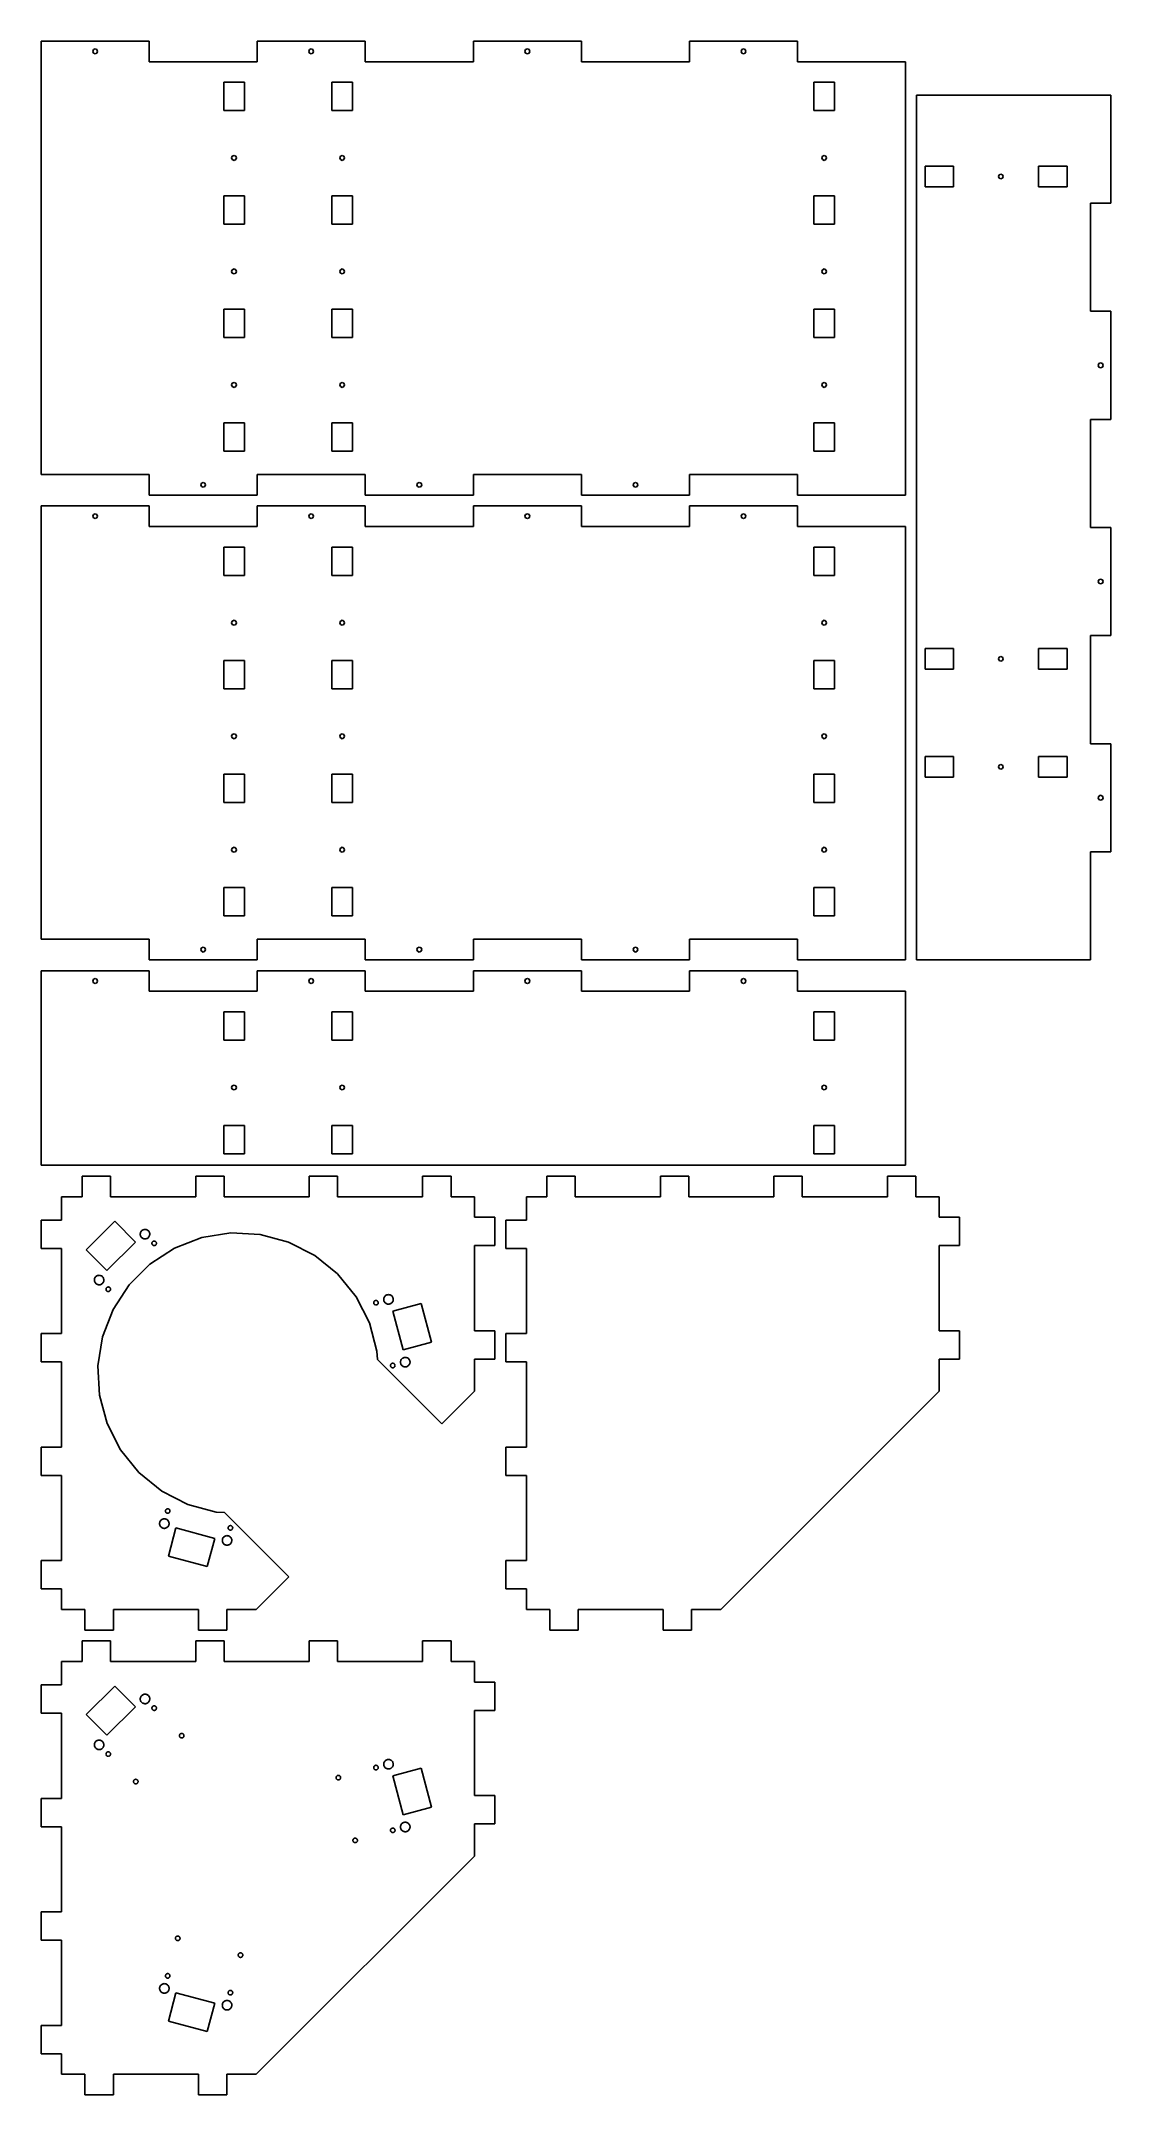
# Model space of a CAD drawing. Extents: x 0 to 990, y 0 to 1900.
import ezdxf

# ---------------------------------------------------------------- set-up
doc = ezdxf.new("R2010")
doc.units = 0
doc.layers.get('0').update_dxf_attribs({"linetype": 'CONTINUOUS'})

msp = doc.modelspace()

# ---------------------------------------------------------------- linework, layer by layer
for p, q in [((0, 1499.05), (0, 1900)), ((0, 1900), (100, 1900)), ((100, 1900), (100, 1880.95)), ((200, 1880.95), (200, 1900)), ((200, 1900), (300, 1900)), ((300, 1900), (300, 1880.95)), ((400, 1880.95), (400, 1900)), ((400, 1900), (500, 1900)), ((500, 1900), (500, 1880.95)), ((600, 1880.95), (600, 1900)), ((600, 1900), (700, 1900)), ((700, 1900), (700, 1880.95)), ((47.75, 1890.48), (48.409, 1892.07)), ((48.409, 1888.88), (47.75, 1890.48)), ((48.409, 1892.07), (50, 1892.73)), ((50, 1888.23), (48.409, 1888.88)), ((50, 1892.73), (51.591, 1892.07)), ((51.591, 1888.88), (50, 1888.23)), ((51.591, 1892.07), (52.25, 1890.48)), ((52.25, 1890.48), (51.591, 1888.88)), ((247.75, 1890.48), (248.409, 1892.07)), ((248.409, 1888.88), (247.75, 1890.48)), ((248.409, 1892.07), (250, 1892.73)), ((250, 1888.23), (248.409, 1888.88)), ((250, 1892.73), (251.591, 1892.07)), ((251.591, 1888.88), (250, 1888.23)), ((251.591, 1892.07), (252.25, 1890.48)), ((252.25, 1890.48), (251.591, 1888.88)), ((447.75, 1890.48), (448.409, 1892.07)), ((448.409, 1888.88), (447.75, 1890.48)), ((448.409, 1892.07), (450, 1892.73)), ((450, 1888.23), (448.409, 1888.88)), ((450, 1892.73), (451.591, 1892.07)), ((451.591, 1888.88), (450, 1888.23)), ((451.591, 1892.07), (452.25, 1890.48)), ((452.25, 1890.48), (451.591, 1888.88)), ((647.75, 1890.48), (648.409, 1892.07)), ((648.409, 1888.88), (647.75, 1890.48)), ((648.409, 1892.07), (650, 1892.73)), ((650, 1888.23), (648.409, 1888.88)), ((650, 1892.73), (651.591, 1892.07)), ((651.591, 1888.88), (650, 1888.23)), ((651.591, 1892.07), (652.25, 1890.48)), ((652.25, 1890.48), (651.591, 1888.88)), ((100, 1880.95), (200, 1880.95)), ((300, 1880.95), (400, 1880.95)), ((500, 1880.95), (600, 1880.95)), ((700, 1880.95), (800, 1880.95)), ((800, 1880.95), (800, 1480)), ((169.05, 1835.65), (169.05, 1861.9)), ((169.05, 1861.9), (188.1, 1861.9)), ((188.1, 1861.9), (188.1, 1835.65)), ((269.05, 1835.65), (269.05, 1861.9)), ((269.05, 1861.9), (288.1, 1861.9)), ((288.1, 1861.9), (288.1, 1835.65)), ((715.15, 1835.65), (715.15, 1861.9)), ((715.15, 1861.9), (734.2, 1861.9)), ((734.2, 1861.9), (734.2, 1835.65)), ((810, 1050), (810, 1850)), ((810, 1850), (990, 1850)), ((990, 1850), (990, 1750)), ((188.1, 1835.65), (169.05, 1835.65)), ((288.1, 1835.65), (269.05, 1835.65)), ((734.2, 1835.65), (715.15, 1835.65)), ((176.325, 1791.9), (176.984, 1793.49)), ((176.984, 1790.31), (176.325, 1791.9)), ((176.984, 1793.49), (178.575, 1794.15)), ((178.575, 1789.65), (176.984, 1790.31)), ((178.575, 1794.15), (180.166, 1793.49)), ((180.166, 1790.31), (178.575, 1789.65)), ((180.166, 1793.49), (180.825, 1791.9)), ((180.825, 1791.9), (180.166, 1790.31)), ((276.325, 1791.9), (276.984, 1793.49)), ((276.984, 1790.31), (276.325, 1791.9)), ((276.984, 1793.49), (278.575, 1794.15)), ((278.575, 1789.65), (276.984, 1790.31)), ((278.575, 1794.15), (280.166, 1793.49)), ((280.166, 1790.31), (278.575, 1789.65)), ((280.166, 1793.49), (280.825, 1791.9)), ((280.825, 1791.9), (280.166, 1790.31)), ((722.425, 1791.9), (723.084, 1793.49)), ((723.084, 1790.31), (722.425, 1791.9)), ((723.084, 1793.49), (724.675, 1794.15)), ((724.675, 1789.65), (723.084, 1790.31)), ((724.675, 1794.15), (726.266, 1793.49)), ((726.266, 1790.31), (724.675, 1789.65)), ((726.266, 1793.49), (726.925, 1791.9)), ((726.925, 1791.9), (726.266, 1790.31)), ((818.1, 1765.15), (818.1, 1784.2)), ((818.1, 1784.2), (844.35, 1784.2)), ((844.35, 1784.2), (844.35, 1765.15)), ((885.85, 1774.67), (886.509, 1776.27)), ((886.509, 1773.08), (885.85, 1774.67)), ((886.509, 1776.27), (888.1, 1776.92)), ((888.1, 1772.42), (886.509, 1773.08)), ((888.1, 1776.92), (889.691, 1776.27)), ((889.691, 1773.08), (888.1, 1772.42)), ((889.691, 1776.27), (890.35, 1774.67)), ((890.35, 1774.67), (889.691, 1773.08)), ((923.1, 1765.15), (923.1, 1784.2)), ((923.1, 1784.2), (949.35, 1784.2)), ((949.35, 1784.2), (949.35, 1765.15)), ((169.05, 1730.65), (169.05, 1756.9)), ((169.05, 1756.9), (188.1, 1756.9)), ((188.1, 1756.9), (188.1, 1730.65)), ((269.05, 1730.65), (269.05, 1756.9)), ((269.05, 1756.9), (288.1, 1756.9)), ((288.1, 1756.9), (288.1, 1730.65)), ((715.15, 1730.65), (715.15, 1756.9)), ((715.15, 1756.9), (734.2, 1756.9)), ((734.2, 1756.9), (734.2, 1730.65)), ((844.35, 1765.15), (818.1, 1765.15)), ((949.35, 1765.15), (923.1, 1765.15)), ((990, 1750), (970.95, 1750)), ((970.95, 1750), (970.95, 1650)), ((188.1, 1730.65), (169.05, 1730.65)), ((288.1, 1730.65), (269.05, 1730.65)), ((734.2, 1730.65), (715.15, 1730.65)), ((176.325, 1686.9), (176.984, 1688.49)), ((176.984, 1685.31), (176.325, 1686.9)), ((176.984, 1688.49), (178.575, 1689.15)), ((178.575, 1684.65), (176.984, 1685.31)), ((178.575, 1689.15), (180.166, 1688.49)), ((180.166, 1685.31), (178.575, 1684.65)), ((180.166, 1688.49), (180.825, 1686.9)), ((180.825, 1686.9), (180.166, 1685.31)), ((276.325, 1686.9), (276.984, 1688.49)), ((276.984, 1685.31), (276.325, 1686.9)), ((276.984, 1688.49), (278.575, 1689.15)), ((278.575, 1684.65), (276.984, 1685.31)), ((278.575, 1689.15), (280.166, 1688.49)), ((280.166, 1685.31), (278.575, 1684.65)), ((280.166, 1688.49), (280.825, 1686.9)), ((280.825, 1686.9), (280.166, 1685.31)), ((722.425, 1686.9), (723.084, 1688.49)), ((723.084, 1685.31), (722.425, 1686.9)), ((723.084, 1688.49), (724.675, 1689.15)), ((724.675, 1684.65), (723.084, 1685.31)), ((724.675, 1689.15), (726.266, 1688.49)), ((726.266, 1685.31), (724.675, 1684.65)), ((726.266, 1688.49), (726.925, 1686.9)), ((726.925, 1686.9), (726.266, 1685.31)), ((169.05, 1625.65), (169.05, 1651.9)), ((169.05, 1651.9), (188.1, 1651.9)), ((188.1, 1651.9), (188.1, 1625.65)), ((269.05, 1625.65), (269.05, 1651.9)), ((269.05, 1651.9), (288.1, 1651.9)), ((288.1, 1651.9), (288.1, 1625.65)), ((715.15, 1625.65), (715.15, 1651.9)), ((715.15, 1651.9), (734.2, 1651.9)), ((734.2, 1651.9), (734.2, 1625.65)), ((970.95, 1650), (990, 1650)), ((990, 1650), (990, 1550)), ((188.1, 1625.65), (169.05, 1625.65)), ((288.1, 1625.65), (269.05, 1625.65)), ((734.2, 1625.65), (715.15, 1625.65)), ((978.225, 1600), (978.884, 1601.59)), ((978.884, 1598.41), (978.225, 1600)), ((978.884, 1601.59), (980.475, 1602.25)), ((980.475, 1597.75), (978.884, 1598.41)), ((980.475, 1602.25), (982.066, 1601.59)), ((982.066, 1598.41), (980.475, 1597.75)), ((982.066, 1601.59), (982.725, 1600)), ((982.725, 1600), (982.066, 1598.41)), ((176.325, 1581.9), (176.984, 1583.49)), ((176.984, 1580.31), (176.325, 1581.9)), ((176.984, 1583.49), (178.575, 1584.15)), ((178.575, 1579.65), (176.984, 1580.31)), ((178.575, 1584.15), (180.166, 1583.49)), ((180.166, 1580.31), (178.575, 1579.65)), ((180.166, 1583.49), (180.825, 1581.9)), ((180.825, 1581.9), (180.166, 1580.31)), ((276.325, 1581.9), (276.984, 1583.49)), ((276.984, 1580.31), (276.325, 1581.9)), ((276.984, 1583.49), (278.575, 1584.15)), ((278.575, 1579.65), (276.984, 1580.31)), ((278.575, 1584.15), (280.166, 1583.49)), ((280.166, 1580.31), (278.575, 1579.65)), ((280.166, 1583.49), (280.825, 1581.9)), ((280.825, 1581.9), (280.166, 1580.31)), ((722.425, 1581.9), (723.084, 1583.49)), ((723.084, 1580.31), (722.425, 1581.9)), ((723.084, 1583.49), (724.675, 1584.15)), ((724.675, 1579.65), (723.084, 1580.31)), ((724.675, 1584.15), (726.266, 1583.49)), ((726.266, 1580.31), (724.675, 1579.65)), ((726.266, 1583.49), (726.925, 1581.9)), ((726.925, 1581.9), (726.266, 1580.31)), ((169.05, 1520.65), (169.05, 1546.9)), ((169.05, 1546.9), (188.1, 1546.9)), ((188.1, 1546.9), (188.1, 1520.65)), ((269.05, 1520.65), (269.05, 1546.9)), ((269.05, 1546.9), (288.1, 1546.9)), ((288.1, 1546.9), (288.1, 1520.65)), ((715.15, 1520.65), (715.15, 1546.9)), ((715.15, 1546.9), (734.2, 1546.9)), ((734.2, 1546.9), (734.2, 1520.65)), ((990, 1550), (970.95, 1550)), ((970.95, 1550), (970.95, 1450)), ((188.1, 1520.65), (169.05, 1520.65)), ((288.1, 1520.65), (269.05, 1520.65)), ((734.2, 1520.65), (715.15, 1520.65)), ((100, 1499.05), (0, 1499.05)), ((100, 1480), (100, 1499.05)), ((147.75, 1489.53), (148.409, 1491.12)), ((148.409, 1487.93), (147.75, 1489.53)), ((148.409, 1491.12), (150, 1491.78)), ((150, 1487.28), (148.409, 1487.93)), ((150, 1491.78), (151.591, 1491.12)), ((151.591, 1487.93), (150, 1487.28)), ((151.591, 1491.12), (152.25, 1489.53)), ((152.25, 1489.53), (151.591, 1487.93)), ((300, 1499.05), (200, 1499.05)), ((200, 1499.05), (200, 1480)), ((300, 1480), (300, 1499.05)), ((347.75, 1489.53), (348.409, 1491.12)), ((348.409, 1487.93), (347.75, 1489.53)), ((348.409, 1491.12), (350, 1491.78)), ((350, 1487.28), (348.409, 1487.93)), ((350, 1491.78), (351.591, 1491.12)), ((351.591, 1487.93), (350, 1487.28)), ((351.591, 1491.12), (352.25, 1489.53)), ((352.25, 1489.53), (351.591, 1487.93)), ((500, 1499.05), (400, 1499.05)), ((400, 1499.05), (400, 1480)), ((500, 1480), (500, 1499.05)), ((547.75, 1489.53), (548.409, 1491.12)), ((548.409, 1487.93), (547.75, 1489.53)), ((548.409, 1491.12), (550, 1491.78)), ((550, 1487.28), (548.409, 1487.93)), ((550, 1491.78), (551.591, 1491.12)), ((551.591, 1487.93), (550, 1487.28)), ((551.591, 1491.12), (552.25, 1489.53)), ((552.25, 1489.53), (551.591, 1487.93)), ((700, 1499.05), (600, 1499.05)), ((600, 1499.05), (600, 1480)), ((700, 1480), (700, 1499.05)), ((0, 1069.05), (0, 1470)), ((0, 1470), (100, 1470)), ((200, 1480), (100, 1480)), ((100, 1470), (100, 1450.95)), ((200, 1450.95), (200, 1470)), ((200, 1470), (300, 1470)), ((400, 1480), (300, 1480)), ((300, 1470), (300, 1450.95)), ((400, 1450.95), (400, 1470)), ((400, 1470), (500, 1470)), ((600, 1480), (500, 1480)), ((500, 1470), (500, 1450.95)), ((600, 1450.95), (600, 1470)), ((600, 1470), (700, 1470)), ((800, 1480), (700, 1480)), ((700, 1470), (700, 1450.95)), ((47.75, 1460.48), (48.409, 1462.07)), ((48.409, 1458.88), (47.75, 1460.48)), ((48.409, 1462.07), (50, 1462.73)), ((50, 1458.23), (48.409, 1458.88)), ((50, 1462.73), (51.591, 1462.07)), ((51.591, 1458.88), (50, 1458.23)), ((51.591, 1462.07), (52.25, 1460.48)), ((52.25, 1460.48), (51.591, 1458.88)), ((100, 1450.95), (200, 1450.95)), ((247.75, 1460.48), (248.409, 1462.07)), ((248.409, 1458.88), (247.75, 1460.48)), ((248.409, 1462.07), (250, 1462.73)), ((250, 1458.23), (248.409, 1458.88)), ((250, 1462.73), (251.591, 1462.07)), ((251.591, 1458.88), (250, 1458.23)), ((251.591, 1462.07), (252.25, 1460.48)), ((252.25, 1460.48), (251.591, 1458.88)), ((300, 1450.95), (400, 1450.95)), ((447.75, 1460.48), (448.409, 1462.07)), ((448.409, 1458.88), (447.75, 1460.48)), ((448.409, 1462.07), (450, 1462.73)), ((450, 1458.23), (448.409, 1458.88)), ((450, 1462.73), (451.591, 1462.07)), ((451.591, 1458.88), (450, 1458.23)), ((451.591, 1462.07), (452.25, 1460.48)), ((452.25, 1460.48), (451.591, 1458.88)), ((500, 1450.95), (600, 1450.95)), ((647.75, 1460.48), (648.409, 1462.07)), ((648.409, 1458.88), (647.75, 1460.48)), ((648.409, 1462.07), (650, 1462.73)), ((650, 1458.23), (648.409, 1458.88)), ((650, 1462.73), (651.591, 1462.07)), ((651.591, 1458.88), (650, 1458.23)), ((651.591, 1462.07), (652.25, 1460.48)), ((652.25, 1460.48), (651.591, 1458.88)), ((700, 1450.95), (800, 1450.95)), ((800, 1450.95), (800, 1050)), ((970.95, 1450), (990, 1450)), ((990, 1450), (990, 1350)), ((169.05, 1405.65), (169.05, 1431.9)), ((169.05, 1431.9), (188.1, 1431.9)), ((188.1, 1431.9), (188.1, 1405.65)), ((269.05, 1405.65), (269.05, 1431.9)), ((269.05, 1431.9), (288.1, 1431.9)), ((288.1, 1431.9), (288.1, 1405.65)), ((715.15, 1405.65), (715.15, 1431.9)), ((715.15, 1431.9), (734.2, 1431.9)), ((734.2, 1431.9), (734.2, 1405.65)), ((188.1, 1405.65), (169.05, 1405.65)), ((288.1, 1405.65), (269.05, 1405.65)), ((734.2, 1405.65), (715.15, 1405.65)), ((978.225, 1400), (978.884, 1401.59)), ((978.884, 1398.41), (978.225, 1400)), ((978.884, 1401.59), (980.475, 1402.25)), ((980.475, 1397.75), (978.884, 1398.41)), ((980.475, 1402.25), (982.066, 1401.59)), ((982.066, 1398.41), (980.475, 1397.75)), ((982.066, 1401.59), (982.725, 1400)), ((982.725, 1400), (982.066, 1398.41)), ((176.325, 1361.9), (176.984, 1363.49)), ((176.984, 1360.31), (176.325, 1361.9)), ((176.984, 1363.49), (178.575, 1364.15)), ((178.575, 1359.65), (176.984, 1360.31)), ((178.575, 1364.15), (180.166, 1363.49)), ((180.166, 1360.31), (178.575, 1359.65)), ((180.166, 1363.49), (180.825, 1361.9)), ((180.825, 1361.9), (180.166, 1360.31)), ((276.325, 1361.9), (276.984, 1363.49)), ((276.984, 1360.31), (276.325, 1361.9)), ((276.984, 1363.49), (278.575, 1364.15)), ((278.575, 1359.65), (276.984, 1360.31)), ((278.575, 1364.15), (280.166, 1363.49)), ((280.166, 1360.31), (278.575, 1359.65)), ((280.166, 1363.49), (280.825, 1361.9)), ((280.825, 1361.9), (280.166, 1360.31)), ((722.425, 1361.9), (723.084, 1363.49)), ((723.084, 1360.31), (722.425, 1361.9)), ((723.084, 1363.49), (724.675, 1364.15)), ((724.675, 1359.65), (723.084, 1360.31)), ((724.675, 1364.15), (726.266, 1363.49)), ((726.266, 1360.31), (724.675, 1359.65)), ((726.266, 1363.49), (726.925, 1361.9)), ((726.925, 1361.9), (726.266, 1360.31)), ((990, 1350), (970.95, 1350)), ((970.95, 1350), (970.95, 1250)), ((818.1, 1319.05), (818.1, 1338.1)), ((818.1, 1338.1), (844.35, 1338.1)), ((844.35, 1338.1), (844.35, 1319.05)), ((885.85, 1328.58), (886.509, 1330.17)), ((886.509, 1330.17), (888.1, 1330.83)), ((888.1, 1330.83), (889.691, 1330.17)), ((889.691, 1330.17), (890.35, 1328.58)), ((923.1, 1319.05), (923.1, 1338.1)), ((923.1, 1338.1), (949.35, 1338.1)), ((949.35, 1338.1), (949.35, 1319.05)), ((169.05, 1300.65), (169.05, 1326.9)), ((169.05, 1326.9), (188.1, 1326.9)), ((188.1, 1326.9), (188.1, 1300.65)), ((269.05, 1300.65), (269.05, 1326.9)), ((269.05, 1326.9), (288.1, 1326.9)), ((288.1, 1326.9), (288.1, 1300.65)), ((715.15, 1300.65), (715.15, 1326.9)), ((715.15, 1326.9), (734.2, 1326.9)), ((734.2, 1326.9), (734.2, 1300.65)), ((844.35, 1319.05), (818.1, 1319.05)), ((886.509, 1326.98), (885.85, 1328.58)), ((888.1, 1326.33), (886.509, 1326.98)), ((889.691, 1326.98), (888.1, 1326.33)), ((890.35, 1328.58), (889.691, 1326.98)), ((949.35, 1319.05), (923.1, 1319.05)), ((188.1, 1300.65), (169.05, 1300.65)), ((288.1, 1300.65), (269.05, 1300.65)), ((734.2, 1300.65), (715.15, 1300.65)), ((176.325, 1256.9), (176.984, 1258.49)), ((176.984, 1255.31), (176.325, 1256.9)), ((176.984, 1258.49), (178.575, 1259.15)), ((178.575, 1254.65), (176.984, 1255.31)), ((178.575, 1259.15), (180.166, 1258.49)), ((180.166, 1255.31), (178.575, 1254.65)), ((180.166, 1258.49), (180.825, 1256.9)), ((180.825, 1256.9), (180.166, 1255.31)), ((276.325, 1256.9), (276.984, 1258.49)), ((276.984, 1255.31), (276.325, 1256.9)), ((276.984, 1258.49), (278.575, 1259.15)), ((278.575, 1254.65), (276.984, 1255.31)), ((278.575, 1259.15), (280.166, 1258.49)), ((280.166, 1255.31), (278.575, 1254.65)), ((280.166, 1258.49), (280.825, 1256.9)), ((280.825, 1256.9), (280.166, 1255.31)), ((722.425, 1256.9), (723.084, 1258.49)), ((723.084, 1255.31), (722.425, 1256.9)), ((723.084, 1258.49), (724.675, 1259.15)), ((724.675, 1254.65), (723.084, 1255.31)), ((724.675, 1259.15), (726.266, 1258.49)), ((726.266, 1255.31), (724.675, 1254.65)), ((726.266, 1258.49), (726.925, 1256.9)), ((726.925, 1256.9), (726.266, 1255.31)), ((818.1, 1219.05), (818.1, 1238.1)), ((818.1, 1238.1), (844.35, 1238.1)), ((844.35, 1238.1), (844.35, 1219.05)), ((923.1, 1219.05), (923.1, 1238.1)), ((923.1, 1238.1), (949.35, 1238.1)), ((949.35, 1238.1), (949.35, 1219.05)), ((970.95, 1250), (990, 1250)), ((990, 1250), (990, 1150)), ((169.05, 1195.65), (169.05, 1221.9)), ((169.05, 1221.9), (188.1, 1221.9)), ((188.1, 1221.9), (188.1, 1195.65)), ((269.05, 1195.65), (269.05, 1221.9)), ((269.05, 1221.9), (288.1, 1221.9)), ((288.1, 1221.9), (288.1, 1195.65)), ((715.15, 1195.65), (715.15, 1221.9)), ((715.15, 1221.9), (734.2, 1221.9)), ((734.2, 1221.9), (734.2, 1195.65)), ((844.35, 1219.05), (818.1, 1219.05)), ((885.85, 1228.58), (886.509, 1230.17)), ((886.509, 1226.98), (885.85, 1228.58)), ((886.509, 1230.17), (888.1, 1230.83)), ((888.1, 1226.33), (886.509, 1226.98)), ((888.1, 1230.83), (889.691, 1230.17)), ((889.691, 1226.98), (888.1, 1226.33)), ((889.691, 1230.17), (890.35, 1228.58)), ((890.35, 1228.58), (889.691, 1226.98)), ((949.35, 1219.05), (923.1, 1219.05)), ((978.225, 1200), (978.884, 1201.59)), ((978.884, 1198.41), (978.225, 1200)), ((978.884, 1201.59), (980.475, 1202.25)), ((980.475, 1197.75), (978.884, 1198.41)), ((980.475, 1202.25), (982.066, 1201.59)), ((982.066, 1198.41), (980.475, 1197.75)), ((982.066, 1201.59), (982.725, 1200)), ((982.725, 1200), (982.066, 1198.41)), ((188.1, 1195.65), (169.05, 1195.65)), ((288.1, 1195.65), (269.05, 1195.65)), ((734.2, 1195.65), (715.15, 1195.65)), ((176.325, 1151.9), (176.984, 1153.49)), ((176.984, 1150.31), (176.325, 1151.9)), ((176.984, 1153.49), (178.575, 1154.15)), ((178.575, 1149.65), (176.984, 1150.31)), ((178.575, 1154.15), (180.166, 1153.49)), ((180.166, 1150.31), (178.575, 1149.65)), ((180.166, 1153.49), (180.825, 1151.9)), ((180.825, 1151.9), (180.166, 1150.31)), ((276.325, 1151.9), (276.984, 1153.49)), ((276.984, 1150.31), (276.325, 1151.9)), ((276.984, 1153.49), (278.575, 1154.15)), ((278.575, 1149.65), (276.984, 1150.31)), ((278.575, 1154.15), (280.166, 1153.49)), ((280.166, 1150.31), (278.575, 1149.65)), ((280.166, 1153.49), (280.825, 1151.9)), ((280.825, 1151.9), (280.166, 1150.31)), ((722.425, 1151.9), (723.084, 1153.49)), ((723.084, 1150.31), (722.425, 1151.9)), ((723.084, 1153.49), (724.675, 1154.15)), ((724.675, 1149.65), (723.084, 1150.31)), ((724.675, 1154.15), (726.266, 1153.49)), ((726.266, 1150.31), (724.675, 1149.65)), ((726.266, 1153.49), (726.925, 1151.9)), ((726.925, 1151.9), (726.266, 1150.31)), ((990, 1150), (970.95, 1150)), ((970.95, 1150), (970.95, 1050)), ((169.05, 1090.65), (169.05, 1116.9)), ((169.05, 1116.9), (188.1, 1116.9)), ((188.1, 1116.9), (188.1, 1090.65)), ((269.05, 1090.65), (269.05, 1116.9)), ((269.05, 1116.9), (288.1, 1116.9)), ((288.1, 1116.9), (288.1, 1090.65)), ((715.15, 1090.65), (715.15, 1116.9)), ((715.15, 1116.9), (734.2, 1116.9)), ((734.2, 1116.9), (734.2, 1090.65)), ((188.1, 1090.65), (169.05, 1090.65)), ((288.1, 1090.65), (269.05, 1090.65)), ((734.2, 1090.65), (715.15, 1090.65)), ((100, 1069.05), (0, 1069.05)), ((100, 1050), (100, 1069.05)), ((300, 1069.05), (200, 1069.05)), ((200, 1069.05), (200, 1050)), ((300, 1050), (300, 1069.05)), ((500, 1069.05), (400, 1069.05)), ((400, 1069.05), (400, 1050)), ((500, 1050), (500, 1069.05)), ((700, 1069.05), (600, 1069.05)), ((600, 1069.05), (600, 1050)), ((700, 1050), (700, 1069.05)), ((200, 1050), (100, 1050)), ((147.75, 1059.53), (148.409, 1061.12)), ((148.409, 1057.93), (147.75, 1059.53)), ((148.409, 1061.12), (150, 1061.78)), ((150, 1057.28), (148.409, 1057.93)), ((150, 1061.78), (151.591, 1061.12)), ((151.591, 1057.93), (150, 1057.28)), ((151.591, 1061.12), (152.25, 1059.53)), ((152.25, 1059.53), (151.591, 1057.93)), ((400, 1050), (300, 1050)), ((347.75, 1059.53), (348.409, 1061.12)), ((348.409, 1057.93), (347.75, 1059.53)), ((348.409, 1061.12), (350, 1061.78)), ((350, 1057.28), (348.409, 1057.93)), ((350, 1061.78), (351.591, 1061.12)), ((351.591, 1057.93), (350, 1057.28)), ((351.591, 1061.12), (352.25, 1059.53)), ((352.25, 1059.53), (351.591, 1057.93)), ((600, 1050), (500, 1050)), ((547.75, 1059.53), (548.409, 1061.12)), ((548.409, 1057.93), (547.75, 1059.53)), ((548.409, 1061.12), (550, 1061.78)), ((550, 1057.28), (548.409, 1057.93)), ((550, 1061.78), (551.591, 1061.12)), ((551.591, 1057.93), (550, 1057.28)), ((551.591, 1061.12), (552.25, 1059.53)), ((552.25, 1059.53), (551.591, 1057.93)), ((800, 1050), (700, 1050)), ((970.95, 1050), (810, 1050)), ((0, 860), (0, 1040)), ((0, 1040), (100, 1040)), ((47.75, 1030.47), (48.409, 1032.07)), ((48.409, 1028.88), (47.75, 1030.47)), ((48.409, 1032.07), (50, 1032.72)), ((50, 1028.22), (48.409, 1028.88)), ((50, 1032.72), (51.591, 1032.07)), ((51.591, 1028.88), (50, 1028.22)), ((51.591, 1032.07), (52.25, 1030.47)), ((52.25, 1030.47), (51.591, 1028.88)), ((100, 1040), (100, 1020.95)), ((200, 1020.95), (200, 1040)), ((200, 1040), (300, 1040)), ((247.75, 1030.47), (248.409, 1032.07)), ((248.409, 1028.88), (247.75, 1030.47)), ((248.409, 1032.07), (250, 1032.72)), ((250, 1028.22), (248.409, 1028.88)), ((250, 1032.72), (251.591, 1032.07)), ((251.591, 1028.88), (250, 1028.22)), ((251.591, 1032.07), (252.25, 1030.47)), ((252.25, 1030.47), (251.591, 1028.88)), ((300, 1040), (300, 1020.95)), ((400, 1020.95), (400, 1040)), ((400, 1040), (500, 1040)), ((447.75, 1030.47), (448.409, 1032.07)), ((448.409, 1028.88), (447.75, 1030.47)), ((448.409, 1032.07), (450, 1032.72)), ((450, 1028.22), (448.409, 1028.88)), ((450, 1032.72), (451.591, 1032.07)), ((451.591, 1028.88), (450, 1028.22)), ((451.591, 1032.07), (452.25, 1030.47)), ((452.25, 1030.47), (451.591, 1028.88)), ((500, 1040), (500, 1020.95)), ((600, 1020.95), (600, 1040)), ((600, 1040), (700, 1040)), ((647.75, 1030.47), (648.409, 1032.07)), ((648.409, 1028.88), (647.75, 1030.47)), ((648.409, 1032.07), (650, 1032.72)), ((650, 1028.22), (648.409, 1028.88)), ((650, 1032.72), (651.591, 1032.07)), ((651.591, 1028.88), (650, 1028.22)), ((651.591, 1032.07), (652.25, 1030.47)), ((652.25, 1030.47), (651.591, 1028.88)), ((700, 1040), (700, 1020.95)), ((100, 1020.95), (200, 1020.95)), ((300, 1020.95), (400, 1020.95)), ((500, 1020.95), (600, 1020.95)), ((700, 1020.95), (800, 1020.95)), ((800, 1020.95), (800, 860)), ((169.05, 975.65), (169.05, 1001.9)), ((169.05, 1001.9), (188.1, 1001.9)), ((188.1, 1001.9), (188.1, 975.65)), ((269.05, 975.65), (269.05, 1001.9)), ((269.05, 1001.9), (288.1, 1001.9)), ((288.1, 1001.9), (288.1, 975.65)), ((715.15, 975.65), (715.15, 1001.9)), ((715.15, 1001.9), (734.2, 1001.9)), ((734.2, 1001.9), (734.2, 975.65)), ((188.1, 975.65), (169.05, 975.65)), ((288.1, 975.65), (269.05, 975.65)), ((734.2, 975.65), (715.15, 975.65)), ((176.325, 931.9), (176.984, 933.491)), ((176.984, 930.309), (176.325, 931.9)), ((176.984, 933.491), (178.575, 934.15)), ((178.575, 934.15), (180.166, 933.491)), ((180.166, 933.491), (180.825, 931.9)), ((180.825, 931.9), (180.166, 930.309)), ((276.325, 931.9), (276.984, 933.491)), ((276.984, 930.309), (276.325, 931.9)), ((276.984, 933.491), (278.575, 934.15)), ((278.575, 934.15), (280.166, 933.491)), ((280.166, 933.491), (280.825, 931.9)), ((280.825, 931.9), (280.166, 930.309)), ((722.425, 931.9), (723.084, 933.491)), ((723.084, 930.309), (722.425, 931.9)), ((723.084, 933.491), (724.675, 934.15)), ((724.675, 934.15), (726.266, 933.491)), ((726.266, 933.491), (726.925, 931.9)), ((726.925, 931.9), (726.266, 930.309)), ((178.575, 929.65), (176.984, 930.309)), ((180.166, 930.309), (178.575, 929.65)), ((278.575, 929.65), (276.984, 930.309)), ((280.166, 930.309), (278.575, 929.65)), ((724.675, 929.65), (723.084, 930.309)), ((726.266, 930.309), (724.675, 929.65)), ((169.05, 870.65), (169.05, 896.9)), ((169.05, 896.9), (188.1, 896.9)), ((188.1, 896.9), (188.1, 870.65)), ((269.05, 870.65), (269.05, 896.9)), ((269.05, 896.9), (288.1, 896.9)), ((288.1, 896.9), (288.1, 870.65)), ((715.15, 870.65), (715.15, 896.9)), ((715.15, 896.9), (734.2, 896.9)), ((734.2, 896.9), (734.2, 870.65)), ((800, 860), (0, 860)), ((188.1, 870.65), (169.05, 870.65)), ((288.1, 870.65), (269.05, 870.65)), ((734.2, 870.65), (715.15, 870.65)), ((38.099, 830.95), (38.1, 850)), ((38.1, 850), (64.349, 850)), ((64.349, 850), (64.35, 830.95)), ((143.1, 830.95), (143.1, 850)), ((143.1, 850), (169.35, 850)), ((169.35, 850), (169.349, 830.95)), ((248.1, 830.95), (248.099, 850)), ((248.099, 850), (274.35, 850)), ((274.35, 850), (274.349, 830.95)), ((353.1, 830.95), (353.1, 850)), ((353.1, 850), (379.35, 850)), ((379.35, 850), (379.35, 830.951)), ((468.099, 830.95), (468.1, 850)), ((468.1, 850), (494.349, 850)), ((494.349, 850), (494.35, 830.95)), ((573.1, 830.95), (573.1, 850)), ((573.1, 850), (599.35, 850)), ((599.35, 850), (599.349, 830.95)), ((678.1, 830.95), (678.099, 850)), ((678.099, 850), (704.35, 850)), ((704.35, 850), (704.349, 830.95)), ((783.1, 830.95), (783.1, 850)), ((783.1, 850), (809.35, 850)), ((809.35, 850), (809.35, 830.951)), ((19.049, 809.35), (19.05, 830.95)), ((19.05, 830.95), (38.099, 830.95)), ((64.35, 830.95), (143.1, 830.95)), ((169.349, 830.95), (248.1, 830.95)), ((274.349, 830.95), (353.1, 830.95)), ((379.35, 830.951), (400.95, 830.95)), ((400.95, 830.95), (400.95, 811.901)), ((449.049, 809.35), (449.05, 830.95)), ((449.05, 830.95), (468.099, 830.95)), ((494.35, 830.95), (573.1, 830.95)), ((599.349, 830.95), (678.1, 830.95)), ((704.349, 830.95), (783.1, 830.95)), ((809.35, 830.951), (830.95, 830.95)), ((830.95, 830.95), (830.95, 811.901)), ((0, 783.1), (0, 809.35)), ((0, 809.35), (19.049, 809.35)), ((41.843, 781.818), (68.182, 808.157)), ((68.182, 808.157), (87.31, 789.03)), ((92.055, 797.793), (92.273, 798.3)), ((92.273, 798.3), (92.556, 798.776)), ((92.556, 798.776), (92.894, 799.213)), ((92.894, 799.213), (93.285, 799.603)), ((93.285, 799.603), (93.721, 799.942)), ((93.721, 799.942), (94.197, 800.224)), ((94.197, 800.224), (94.704, 800.442)), ((94.704, 800.442), (95.235, 800.597)), ((95.235, 800.597), (95.781, 800.683)), ((95.781, 800.683), (96.332, 800.7)), ((96.332, 800.7), (96.883, 800.649)), ((96.883, 800.649), (97.422, 800.528)), ((97.422, 800.528), (97.942, 800.341)), ((97.942, 800.341), (98.434, 800.09)), ((98.434, 800.09), (98.891, 799.779)), ((98.891, 799.779), (99.306, 799.414)), ((99.306, 799.414), (99.67, 799)), ((99.67, 799), (99.982, 798.543)), ((99.982, 798.543), (100.233, 798.05)), ((100.233, 798.05), (100.42, 797.53)), ((400.95, 811.901), (420, 811.9)), ((420, 811.9), (420, 785.651)), ((430, 783.1), (430, 809.35)), ((430, 809.35), (449.049, 809.35)), ((830.95, 811.901), (850, 811.9)), ((850, 811.9), (850, 785.651)), ((19.05, 783.1), (0, 783.1)), ((19.05, 704.35), (19.05, 783.1)), ((60.97, 762.69), (41.843, 781.818)), ((87.31, 789.03), (60.97, 762.69)), ((91.797, 796.165), (91.814, 796.716)), ((91.848, 795.614), (91.797, 796.165)), ((91.814, 796.716), (91.9, 797.262)), ((91.969, 795.075), (91.848, 795.614)), ((91.9, 797.262), (92.055, 797.793)), ((92.156, 794.556), (91.969, 795.075)), ((92.407, 794.063), (92.156, 794.556)), ((92.718, 793.606), (92.407, 794.063)), ((93.083, 793.192), (92.718, 793.606)), ((93.497, 792.827), (93.083, 793.192)), ((93.954, 792.516), (93.497, 792.827)), ((94.447, 792.265), (93.954, 792.516)), ((94.967, 792.077), (94.447, 792.265)), ((95.506, 791.957), (94.967, 792.077)), ((96.056, 791.905), (95.506, 791.957)), ((96.608, 791.922), (96.056, 791.905)), ((97.154, 792.009), (96.608, 791.922)), ((97.685, 792.163), (97.154, 792.009)), ((98.192, 792.382), (97.685, 792.163)), ((98.668, 792.664), (98.192, 792.382)), ((99.104, 793.003), (98.668, 792.664)), ((99.494, 793.393), (99.104, 793.003)), ((99.833, 793.829), (99.494, 793.393)), ((100.115, 794.305), (99.833, 793.829)), ((100.334, 794.812), (100.115, 794.305)), ((100.489, 795.343), (100.334, 794.812)), ((100.42, 797.53), (100.54, 796.992)), ((100.575, 795.889), (100.489, 795.343)), ((100.54, 796.992), (100.592, 796.441)), ((100.592, 796.441), (100.575, 795.889)), ((123.407, 783.404), (100.614, 768.603)), ((102.58, 787.752), (102.589, 788.015)), ((102.606, 787.489), (102.58, 787.752)), ((102.589, 788.015), (102.63, 788.276)), ((102.663, 787.232), (102.606, 787.489)), ((102.63, 788.276), (102.704, 788.529)), ((102.752, 786.983), (102.663, 787.232)), ((102.704, 788.529), (102.809, 788.771)), ((102.872, 786.748), (102.752, 786.983)), ((102.809, 788.771), (102.942, 788.998)), ((103.021, 786.531), (102.872, 786.748)), ((102.942, 788.998), (103.104, 789.206)), ((103.195, 786.333), (103.021, 786.531)), ((103.104, 789.206), (103.291, 789.393)), ((103.393, 786.159), (103.195, 786.333)), ((103.291, 789.393), (103.499, 789.555)), ((103.61, 786.01), (103.393, 786.159)), ((103.499, 789.555), (103.726, 789.689)), ((103.845, 785.89), (103.61, 786.01)), ((103.726, 789.689), (103.968, 789.793)), ((104.094, 785.801), (103.845, 785.89)), ((103.968, 789.793), (104.221, 789.867)), ((104.351, 785.744), (104.094, 785.801)), ((104.221, 789.867), (104.482, 789.908)), ((104.614, 785.718), (104.351, 785.744)), ((104.482, 789.908), (104.745, 789.917)), ((104.877, 785.727), (104.614, 785.718)), ((104.745, 789.917), (105.008, 789.891)), ((105.138, 785.768), (104.877, 785.727)), ((105.008, 789.891), (105.265, 789.834)), ((105.391, 785.842), (105.138, 785.768)), ((105.265, 789.834), (105.514, 789.745)), ((105.633, 785.947), (105.391, 785.842)), ((105.514, 789.745), (105.749, 789.625)), ((105.86, 786.08), (105.633, 785.947)), ((105.749, 789.625), (105.967, 789.476)), ((106.068, 786.242), (105.86, 786.08)), ((105.967, 789.476), (106.165, 789.302)), ((106.255, 786.429), (106.068, 786.242)), ((106.165, 789.302), (106.338, 789.104)), ((106.417, 786.637), (106.255, 786.429)), ((106.338, 789.104), (106.487, 788.887)), ((106.551, 786.864), (106.417, 786.637)), ((106.487, 788.887), (106.607, 788.652)), ((106.655, 787.106), (106.551, 786.864)), ((106.607, 788.652), (106.696, 788.403)), ((106.729, 787.359), (106.655, 787.106)), ((106.696, 788.403), (106.754, 788.146)), ((106.771, 787.62), (106.729, 787.359)), ((106.754, 788.146), (106.779, 787.883)), ((106.779, 787.883), (106.771, 787.62)), ((148.78, 793.144), (123.407, 783.404)), ((175.622, 797.396), (148.78, 793.144)), ((202.762, 795.973), (175.622, 797.396)), ((229.014, 788.94), (202.762, 795.973)), ((253.229, 776.601), (229.014, 788.94)), ((420, 785.651), (400.95, 785.65)), ((400.95, 785.65), (400.95, 706.9)), ((449.05, 783.1), (430, 783.1)), ((449.05, 704.35), (449.05, 783.1)), ((850, 785.651), (830.95, 785.65)), ((830.95, 785.65), (830.95, 706.9)), ((100.614, 768.603), (81.397, 749.386)), ((274.35, 759.498), (253.229, 776.601)), ((49.3, 753.668), (49.317, 754.219)), ((49.351, 753.117), (49.3, 753.668)), ((49.317, 754.219), (49.403, 754.765)), ((49.472, 752.578), (49.351, 753.117)), ((49.403, 754.765), (49.558, 755.296)), ((49.659, 752.058), (49.472, 752.578)), ((49.558, 755.296), (49.776, 755.803)), ((49.91, 751.566), (49.659, 752.058)), ((49.776, 755.803), (50.058, 756.279)), ((50.221, 751.109), (49.91, 751.566)), ((50.058, 756.279), (50.397, 756.715)), ((50.586, 750.694), (50.221, 751.109)), ((50.397, 756.715), (50.787, 757.106)), ((51, 750.33), (50.586, 750.694)), ((50.787, 757.106), (51.224, 757.444)), ((51.457, 750.018), (51, 750.33)), ((51.224, 757.444), (51.7, 757.727)), ((51.95, 749.767), (51.457, 750.018)), ((51.7, 757.727), (52.207, 757.945)), ((52.47, 749.58), (51.95, 749.767)), ((52.207, 757.945), (52.738, 758.1)), ((53.008, 749.46), (52.47, 749.58)), ((52.738, 758.1), (53.284, 758.186)), ((53.559, 749.408), (53.008, 749.46)), ((53.284, 758.186), (53.835, 758.203)), ((54.111, 749.425), (53.559, 749.408)), ((53.835, 758.203), (54.386, 758.152)), ((54.657, 749.511), (54.111, 749.425)), ((54.386, 758.152), (54.925, 758.031)), ((55.188, 749.666), (54.657, 749.511)), ((54.925, 758.031), (55.444, 757.844)), ((55.695, 749.885), (55.188, 749.666)), ((55.444, 757.844), (55.937, 757.593)), ((56.171, 750.167), (55.695, 749.885)), ((55.937, 757.593), (56.394, 757.282)), ((56.607, 750.506), (56.171, 750.167)), ((56.394, 757.282), (56.808, 756.917)), ((56.997, 750.896), (56.607, 750.506)), ((56.808, 756.917), (57.173, 756.503)), ((57.336, 751.332), (56.997, 750.896)), ((57.173, 756.503), (57.484, 756.046)), ((57.618, 751.808), (57.336, 751.332)), ((57.484, 756.046), (57.735, 755.553)), ((57.837, 752.315), (57.618, 751.808)), ((57.735, 755.553), (57.923, 755.033)), ((57.991, 752.846), (57.837, 752.315)), ((57.923, 755.033), (58.043, 754.494)), ((58.078, 753.392), (57.991, 752.846)), ((58.043, 754.494), (58.095, 753.944)), ((58.095, 753.944), (58.078, 753.392)), ((60.083, 745.255), (60.092, 745.518)), ((60.109, 744.992), (60.083, 745.255)), ((60.092, 745.518), (60.133, 745.779)), ((60.166, 744.735), (60.109, 744.992)), ((60.133, 745.779), (60.207, 746.032)), ((60.255, 744.486), (60.166, 744.735)), ((60.207, 746.032), (60.311, 746.274)), ((60.375, 744.251), (60.255, 744.486)), ((60.311, 746.274), (60.445, 746.501)), ((60.524, 744.033), (60.375, 744.251)), ((60.445, 746.501), (60.607, 746.709)), ((60.698, 743.835), (60.524, 744.033)), ((60.607, 746.709), (60.794, 746.896)), ((60.896, 743.662), (60.698, 743.835)), ((60.794, 746.896), (61.002, 747.058)), ((61.113, 743.513), (60.896, 743.662)), ((61.002, 747.058), (61.229, 747.191)), ((61.348, 743.393), (61.113, 743.513)), ((61.229, 747.191), (61.471, 747.296)), ((61.597, 743.304), (61.348, 743.393)), ((61.471, 747.296), (61.724, 747.37)), ((61.854, 743.246), (61.597, 743.304)), ((61.724, 747.37), (61.985, 747.411)), ((62.117, 743.221), (61.854, 743.246)), ((61.985, 747.411), (62.248, 747.42)), ((62.38, 743.229), (62.117, 743.221)), ((62.248, 747.42), (62.511, 747.394)), ((62.641, 743.271), (62.38, 743.229)), ((62.511, 747.394), (62.768, 747.337)), ((62.894, 743.345), (62.641, 743.271)), ((62.768, 747.337), (63.017, 747.248)), ((63.136, 743.449), (62.894, 743.345)), ((63.017, 747.248), (63.252, 747.128)), ((63.363, 743.583), (63.136, 743.449)), ((63.252, 747.128), (63.469, 746.979)), ((63.571, 743.745), (63.363, 743.583)), ((63.469, 746.979), (63.667, 746.805)), ((63.758, 743.932), (63.571, 743.745)), ((63.667, 746.805), (63.841, 746.607)), ((63.92, 744.14), (63.758, 743.932)), ((63.841, 746.607), (63.99, 746.39)), ((64.053, 744.367), (63.92, 744.14)), ((63.99, 746.39), (64.11, 746.155)), ((64.158, 744.609), (64.053, 744.367)), ((64.11, 746.155), (64.199, 745.906)), ((64.232, 744.862), (64.158, 744.609)), ((64.199, 745.906), (64.256, 745.649)), ((64.273, 745.123), (64.232, 744.862)), ((64.256, 745.649), (64.282, 745.386)), ((64.282, 745.386), (64.273, 745.123)), ((81.397, 749.386), (66.596, 726.593)), ((291.453, 738.377), (274.35, 759.498)), ((66.596, 726.593), (56.856, 701.22)), ((303.792, 714.162), (291.453, 738.377)), ((307.781, 732.945), (307.812, 733.206)), ((307.783, 732.682), (307.781, 732.945)), ((307.819, 732.419), (307.783, 732.682)), ((307.812, 733.206), (307.875, 733.463)), ((307.887, 732.165), (307.819, 732.419)), ((307.875, 733.463), (307.969, 733.71)), ((307.988, 731.92), (307.887, 732.165)), ((307.969, 733.71), (308.093, 733.942)), ((308.117, 731.692), (307.988, 731.92)), ((308.093, 733.942), (308.246, 734.156)), ((308.274, 731.479), (308.117, 731.692)), ((308.246, 734.156), (308.424, 734.35)), ((308.457, 731.289), (308.274, 731.479)), ((308.424, 734.35), (308.626, 734.521)), ((308.662, 731.122), (308.457, 731.289)), ((308.626, 734.521), (308.847, 734.664)), ((308.886, 730.984), (308.662, 731.122)), ((308.847, 734.664), (309.085, 734.778)), ((309.125, 730.874), (308.886, 730.984)), ((309.085, 734.778), (309.335, 734.864)), ((309.376, 730.796), (309.125, 730.874)), ((309.335, 734.864), (309.593, 734.915)), ((309.637, 730.748), (309.376, 730.796)), ((309.593, 734.915), (309.856, 734.935)), ((309.9, 730.735), (309.637, 730.748)), ((309.856, 734.935), (310.119, 734.921)), ((310.163, 730.755), (309.9, 730.735)), ((310.119, 734.921), (310.379, 734.874)), ((310.422, 730.806), (310.163, 730.755)), ((310.379, 734.874), (310.631, 734.795)), ((310.671, 730.891), (310.422, 730.806)), ((310.631, 734.795), (310.871, 734.686)), ((310.909, 731.006), (310.671, 730.891)), ((310.871, 734.686), (311.094, 734.547)), ((311.13, 731.148), (310.909, 731.006)), ((311.094, 734.547), (311.3, 734.381)), ((311.332, 731.32), (311.13, 731.148)), ((311.3, 734.381), (311.482, 734.19)), ((311.51, 731.513), (311.332, 731.32)), ((311.482, 734.19), (311.639, 733.979)), ((311.663, 731.728), (311.51, 731.513)), ((311.639, 733.979), (311.769, 733.749)), ((311.788, 731.96), (311.663, 731.728)), ((311.769, 733.749), (311.869, 733.505)), ((311.882, 732.207), (311.788, 731.96)), ((311.869, 733.505), (311.937, 733.25)), ((311.945, 732.463), (311.882, 732.207)), ((311.937, 733.25), (311.973, 732.988)), ((311.975, 732.725), (311.945, 732.463)), ((311.973, 732.988), (311.975, 732.725)), ((317.075, 736.171), (317.139, 736.72)), ((317.081, 735.618), (317.075, 736.171)), ((317.156, 735.071), (317.081, 735.618)), ((317.139, 736.72), (317.271, 737.257)), ((317.299, 734.538), (317.156, 735.071)), ((317.271, 737.257), (317.469, 737.773)), ((317.508, 734.026), (317.299, 734.538)), ((317.469, 737.773), (317.73, 738.259)), ((317.779, 733.544), (317.508, 734.026)), ((317.73, 738.259), (318.05, 738.71)), ((318.109, 733.101), (317.779, 733.544)), ((318.05, 738.71), (318.424, 739.116)), ((318.492, 732.701), (318.109, 733.101)), ((318.424, 739.116), (318.845, 739.473)), ((318.921, 732.354), (318.492, 732.701)), ((318.845, 739.473), (319.309, 739.774)), ((319.39, 732.064), (318.921, 732.354)), ((319.309, 739.774), (319.807, 740.014)), ((319.893, 731.832), (319.39, 732.064)), ((319.807, 740.014), (320.33, 740.191)), ((320.419, 731.668), (319.893, 731.832)), ((320.33, 740.191), (320.872, 740.3)), ((320.963, 731.569), (320.419, 731.668)), ((320.872, 740.3), (321.423, 740.34)), ((321.515, 731.54), (320.963, 731.569)), ((321.423, 740.34), (321.975, 740.311)), ((322.067, 731.581), (321.515, 731.54)), ((321.975, 740.311), (322.519, 740.214)), ((322.608, 731.691), (322.067, 731.581)), ((322.519, 740.214), (323.045, 740.048)), ((323.132, 731.867), (322.608, 731.691)), ((323.045, 740.048), (323.549, 739.818)), ((323.629, 732.107), (323.132, 731.867)), ((323.549, 739.818), (324.018, 739.527)), ((324.093, 732.408), (323.629, 732.107)), ((324.018, 739.527), (324.447, 739.18)), ((324.515, 732.765), (324.093, 732.408)), ((324.447, 739.18), (324.83, 738.78)), ((324.888, 733.171), (324.515, 732.765)), ((324.83, 738.78), (325.16, 738.337)), ((325.209, 733.623), (324.888, 733.171)), ((325.16, 738.337), (325.431, 737.855)), ((325.469, 734.109), (325.209, 733.623)), ((325.431, 737.855), (325.639, 737.344)), ((325.668, 734.624), (325.469, 734.109)), ((325.527, 725.2), (351.656, 732.201)), ((335.169, 689.219), (325.527, 725.2)), ((325.639, 737.344), (325.782, 736.811)), ((325.8, 735.161), (325.668, 734.624)), ((325.782, 736.811), (325.858, 736.263)), ((325.863, 735.71), (325.8, 735.161)), ((325.858, 736.263), (325.863, 735.71)), ((351.656, 732.201), (361.297, 696.22)), ((0, 678.1), (0, 704.351)), ((0, 704.351), (19.05, 704.35)), ((310.825, 687.91), (303.792, 714.162)), ((400.95, 706.9), (420, 706.9)), ((420, 706.9), (420, 680.65)), ((430, 678.1), (430, 704.351)), ((430, 704.351), (449.05, 704.35)), ((830.95, 706.9), (850, 706.9)), ((850, 706.9), (850, 680.65)), ((56.856, 701.22), (52.604, 674.378)), ((311.23, 680.192), (310.825, 687.91)), ((361.297, 696.22), (335.169, 689.219)), ((19.05, 678.101), (0, 678.1)), ((19.05, 599.35), (19.05, 678.101)), ((52.604, 674.378), (54.027, 647.238)), ((370.71, 620.711), (311.23, 680.192)), ((323.337, 674.893), (323.367, 675.154)), ((323.338, 674.63), (323.337, 674.893)), ((323.374, 674.367), (323.338, 674.63)), ((323.367, 675.154), (323.429, 675.411)), ((323.442, 674.113), (323.374, 674.367)), ((323.429, 675.411), (323.524, 675.658)), ((323.543, 673.868), (323.442, 674.113)), ((323.524, 675.658), (323.648, 675.89)), ((323.673, 673.639), (323.543, 673.868)), ((323.648, 675.89), (323.801, 676.104)), ((323.829, 673.427), (323.673, 673.639)), ((323.801, 676.104), (323.98, 676.298)), ((324.012, 673.237), (323.829, 673.427)), ((323.98, 676.298), (324.181, 676.469)), ((324.217, 673.07), (324.012, 673.237)), ((324.181, 676.469), (324.402, 676.612)), ((324.441, 672.932), (324.217, 673.07)), ((324.402, 676.612), (324.64, 676.726)), ((324.68, 672.822), (324.441, 672.932)), ((324.64, 676.726), (324.89, 676.812)), ((324.932, 672.743), (324.68, 672.822)), ((324.89, 676.812), (325.148, 676.863)), ((325.192, 672.696), (324.932, 672.743)), ((325.148, 676.863), (325.411, 676.882)), ((325.455, 672.682), (325.192, 672.696)), ((325.411, 676.882), (325.674, 676.869)), ((325.718, 672.703), (325.455, 672.682)), ((325.674, 676.869), (325.935, 676.822)), ((325.977, 672.754), (325.718, 672.703)), ((325.935, 676.822), (326.186, 676.743)), ((326.226, 672.839), (325.977, 672.754)), ((326.186, 676.743), (326.425, 676.633)), ((326.464, 672.953), (326.226, 672.839)), ((326.425, 676.633), (326.649, 676.495)), ((326.685, 673.096), (326.464, 672.953)), ((326.649, 676.495), (326.855, 676.329)), ((326.887, 673.267), (326.685, 673.096)), ((326.855, 676.329), (327.037, 676.138)), ((327.065, 673.461), (326.887, 673.267)), ((327.037, 676.138), (327.195, 675.926)), ((327.218, 673.676), (327.065, 673.461)), ((327.195, 675.926), (327.323, 675.697)), ((327.343, 673.908), (327.218, 673.676)), ((327.323, 675.697), (327.424, 675.453)), ((327.437, 674.155), (327.343, 673.908)), ((327.424, 675.453), (327.492, 675.198)), ((327.5, 674.411), (327.437, 674.155)), ((327.492, 675.198), (327.528, 674.936)), ((327.531, 674.673), (327.5, 674.411)), ((327.528, 674.936), (327.531, 674.673)), ((332.63, 678.119), (332.694, 678.668)), ((332.636, 677.566), (332.63, 678.119)), ((332.712, 677.018), (332.636, 677.566)), ((332.694, 678.668), (332.825, 679.205)), ((332.854, 676.485), (332.712, 677.018)), ((332.825, 679.205), (333.024, 679.721)), ((333.063, 675.974), (332.854, 676.485)), ((333.024, 679.721), (333.285, 680.206)), ((333.334, 675.492), (333.063, 675.974)), ((333.285, 680.206), (333.605, 680.658)), ((333.664, 675.049), (333.334, 675.492)), ((333.605, 680.658), (333.979, 681.064)), ((334.047, 674.649), (333.664, 675.049)), ((333.979, 681.064), (334.4, 681.421)), ((334.476, 674.302), (334.047, 674.649)), ((334.4, 681.421), (334.864, 681.722)), ((334.945, 674.012), (334.476, 674.302)), ((334.864, 681.722), (335.362, 681.962)), ((335.447, 673.78), (334.945, 674.012)), ((335.362, 681.962), (335.886, 682.138)), ((335.974, 673.616), (335.447, 673.78)), ((335.886, 682.138), (336.427, 682.248)), ((336.518, 673.517), (335.974, 673.616)), ((336.427, 682.248), (336.978, 682.288)), ((337.07, 673.488), (336.518, 673.517)), ((336.978, 682.288), (337.53, 682.259)), ((337.622, 673.529), (337.07, 673.488)), ((337.53, 682.259), (338.074, 682.162)), ((338.163, 673.638), (337.622, 673.529)), ((338.074, 682.162), (338.6, 681.996)), ((338.687, 673.815), (338.163, 673.638)), ((338.6, 681.996), (339.104, 681.766)), ((339.184, 674.055), (338.687, 673.815)), ((339.104, 681.766), (339.573, 681.475)), ((339.648, 674.356), (339.184, 674.055)), ((339.573, 681.475), (340.002, 681.128)), ((340.07, 674.713), (339.648, 674.356)), ((340.002, 681.128), (340.384, 680.728)), ((340.443, 675.119), (340.07, 674.713)), ((340.384, 680.728), (340.715, 680.285)), ((340.763, 675.571), (340.443, 675.119)), ((340.715, 680.285), (340.986, 679.803)), ((341.024, 676.056), (340.763, 675.571)), ((340.986, 679.803), (341.195, 679.291)), ((341.223, 676.572), (341.024, 676.056)), ((341.195, 679.291), (341.338, 678.758)), ((341.355, 677.109), (341.223, 676.572)), ((341.338, 678.758), (341.413, 678.211)), ((341.418, 677.658), (341.355, 677.109)), ((341.413, 678.211), (341.418, 677.658)), ((420, 680.65), (400.95, 680.651)), ((400.95, 680.651), (400.95, 650.951)), ((449.05, 678.101), (430, 678.1)), ((449.05, 599.35), (449.05, 678.101)), ((850, 680.65), (830.95, 680.651)), ((830.95, 680.651), (830.95, 650.951)), ((54.027, 647.238), (61.06, 620.986)), ((400.95, 650.951), (370.71, 620.711)), ((830.95, 650.951), (629.049, 449.05)), ((61.06, 620.986), (73.399, 596.771)), ((0, 573.1), (0, 599.351)), ((0, 599.351), (19.05, 599.35)), ((73.399, 596.771), (90.502, 575.65)), ((430, 573.1), (430, 599.351)), ((430, 599.351), (449.05, 599.35)), ((19.05, 573.101), (0, 573.1)), ((19.05, 494.351), (19.05, 573.101)), ((90.502, 575.65), (111.623, 558.547)), ((449.05, 573.101), (430, 573.1)), ((449.05, 494.351), (449.05, 573.101)), ((111.623, 558.547), (135.838, 546.208)), ((111.29, 531.95), (111.741, 532.27)), ((111.741, 532.27), (112.227, 532.531)), ((112.227, 532.531), (112.743, 532.729)), ((112.743, 532.729), (113.28, 532.861)), ((113.28, 532.861), (113.829, 532.925)), ((113.829, 532.925), (114.382, 532.919)), ((114.382, 532.919), (114.929, 532.844)), ((114.929, 532.844), (115.462, 532.701)), ((115.065, 540.144), (115.085, 540.407)), ((115.079, 539.881), (115.065, 540.144)), ((115.126, 539.621), (115.079, 539.881)), ((115.085, 540.407), (115.136, 540.665)), ((115.205, 539.369), (115.126, 539.621)), ((115.136, 540.665), (115.222, 540.915)), ((115.314, 539.129), (115.205, 539.369)), ((115.222, 540.915), (115.336, 541.153)), ((115.453, 538.906), (115.314, 539.129)), ((115.336, 541.153), (115.479, 541.374)), ((115.619, 538.7), (115.453, 538.906)), ((115.462, 532.701), (115.974, 532.492)), ((115.479, 541.374), (115.65, 541.576)), ((115.81, 538.518), (115.619, 538.7)), ((115.65, 541.576), (115.844, 541.754)), ((116.021, 538.361), (115.81, 538.518)), ((115.844, 541.754), (116.058, 541.907)), ((115.974, 532.492), (116.456, 532.221)), ((116.251, 538.231), (116.021, 538.361)), ((116.058, 541.907), (116.29, 542.031)), ((116.495, 538.131), (116.251, 538.231)), ((116.29, 542.031), (116.537, 542.125)), ((116.456, 532.221), (116.899, 531.891)), ((116.75, 538.063), (116.495, 538.131)), ((116.537, 542.125), (116.794, 542.188)), ((117.012, 538.027), (116.75, 538.063)), ((116.794, 542.188), (117.055, 542.219)), ((117.275, 538.025), (117.012, 538.027)), ((117.055, 542.219), (117.318, 542.217)), ((117.537, 538.055), (117.275, 538.025)), ((117.318, 542.217), (117.581, 542.181)), ((117.793, 538.118), (117.537, 538.055)), ((117.581, 542.181), (117.835, 542.113)), ((118.04, 538.212), (117.793, 538.118)), ((117.835, 542.113), (118.08, 542.012)), ((118.272, 538.337), (118.04, 538.212)), ((118.08, 542.012), (118.308, 541.883)), ((118.487, 538.49), (118.272, 538.337)), ((118.308, 541.883), (118.521, 541.726)), ((118.68, 538.668), (118.487, 538.49)), ((118.521, 541.726), (118.711, 541.543)), ((118.852, 538.87), (118.68, 538.668)), ((118.711, 541.543), (118.878, 541.338)), ((118.994, 539.091), (118.852, 538.87)), ((118.878, 541.338), (119.016, 541.114)), ((119.109, 539.329), (118.994, 539.091)), ((119.016, 541.114), (119.126, 540.875)), ((119.194, 539.578), (119.109, 539.329)), ((119.126, 540.875), (119.204, 540.624)), ((119.245, 539.837), (119.194, 539.578)), ((119.204, 540.624), (119.252, 540.363)), ((119.265, 540.1), (119.245, 539.837)), ((119.252, 540.363), (119.265, 540.1)), ((135.838, 546.208), (162.09, 539.175)), ((162.09, 539.175), (169.808, 538.77)), ((169.808, 538.77), (229.289, 479.29)), ((109.66, 528.577), (109.7, 529.128)), ((109.689, 528.025), (109.66, 528.577)), ((109.786, 527.481), (109.689, 528.025)), ((109.7, 529.128), (109.809, 529.67)), ((109.952, 526.955), (109.786, 527.481)), ((109.809, 529.67), (109.986, 530.193)), ((110.182, 526.451), (109.952, 526.955)), ((109.986, 530.193), (110.226, 530.691)), ((110.473, 525.982), (110.182, 526.451)), ((110.226, 530.691), (110.527, 531.155)), ((110.82, 525.553), (110.473, 525.982)), ((110.527, 531.155), (110.884, 531.576)), ((111.22, 525.17), (110.82, 525.553)), ((110.884, 531.576), (111.29, 531.95)), ((111.663, 524.84), (111.22, 525.17)), ((112.145, 524.569), (111.663, 524.84)), ((112.656, 524.361), (112.145, 524.569)), ((113.189, 524.218), (112.656, 524.361)), ((113.737, 524.142), (113.189, 524.218)), ((114.29, 524.137), (113.737, 524.142)), ((114.839, 524.2), (114.29, 524.137)), ((115.376, 524.332), (114.839, 524.2)), ((115.891, 524.531), (115.376, 524.332)), ((116.377, 524.791), (115.891, 524.531)), ((116.829, 525.112), (116.377, 524.791)), ((117.235, 525.485), (116.829, 525.112)), ((116.899, 531.891), (117.299, 531.508)), ((117.592, 525.907), (117.235, 525.485)), ((117.299, 531.508), (117.646, 531.079)), ((117.893, 526.371), (117.592, 525.907)), ((117.646, 531.079), (117.936, 530.61)), ((117.799, 498.344), (124.8, 524.473)), ((118.133, 526.868), (117.893, 526.371)), ((117.936, 530.61), (118.168, 530.107)), ((118.309, 527.392), (118.133, 526.868)), ((118.168, 530.107), (118.332, 529.581)), ((118.419, 527.933), (118.309, 527.392)), ((118.332, 529.581), (118.431, 529.037)), ((118.46, 528.485), (118.419, 527.933)), ((118.431, 529.037), (118.46, 528.485)), ((124.8, 524.473), (160.781, 514.831)), ((160.781, 514.831), (153.78, 488.703)), ((167.712, 513.022), (167.752, 513.573)), ((167.741, 512.47), (167.712, 513.022)), ((167.752, 513.573), (167.862, 514.114)), ((167.862, 514.114), (168.038, 514.638)), ((168.038, 514.638), (168.278, 515.136)), ((168.278, 515.136), (168.579, 515.6)), ((168.579, 515.6), (168.936, 516.021)), ((168.936, 516.021), (169.342, 516.395)), ((169.342, 516.395), (169.794, 516.715)), ((169.794, 516.715), (170.279, 516.976)), ((170.279, 516.976), (170.795, 517.175)), ((170.795, 517.175), (171.332, 517.306)), ((171.332, 517.306), (171.881, 517.37)), ((171.881, 517.37), (172.434, 517.364)), ((172.434, 517.364), (172.982, 517.288)), ((172.982, 517.288), (173.515, 517.146)), ((173.118, 524.589), (173.137, 524.852)), ((173.131, 524.326), (173.118, 524.589)), ((173.178, 524.065), (173.131, 524.326)), ((173.137, 524.852), (173.188, 525.11)), ((173.257, 523.814), (173.178, 524.065)), ((173.188, 525.11), (173.274, 525.36)), ((173.367, 523.575), (173.257, 523.814)), ((173.274, 525.36), (173.388, 525.598)), ((173.505, 523.351), (173.367, 523.575)), ((173.388, 525.598), (173.531, 525.819)), ((173.671, 523.145), (173.505, 523.351)), ((173.515, 517.146), (174.026, 516.937)), ((173.531, 525.819), (173.702, 526.02)), ((173.862, 522.963), (173.671, 523.145)), ((173.702, 526.02), (173.896, 526.199)), ((174.074, 522.805), (173.862, 522.963)), ((173.896, 526.199), (174.11, 526.352)), ((174.026, 516.937), (174.508, 516.666)), ((174.303, 522.677), (174.074, 522.805)), ((174.11, 526.352), (174.342, 526.476)), ((174.547, 522.576), (174.303, 522.677)), ((174.342, 526.476), (174.589, 526.571)), ((174.508, 516.666), (174.951, 516.336)), ((174.802, 522.508), (174.547, 522.576)), ((174.589, 526.571), (174.846, 526.633)), ((175.064, 522.472), (174.802, 522.508)), ((174.846, 526.633), (175.107, 526.663)), ((174.951, 516.336), (175.351, 515.953)), ((175.327, 522.469), (175.064, 522.472)), ((175.107, 526.663), (175.37, 526.662)), ((175.589, 522.5), (175.327, 522.469)), ((175.351, 515.953), (175.698, 515.524)), ((175.37, 526.662), (175.633, 526.626)), ((175.845, 522.563), (175.589, 522.5)), ((175.633, 526.626), (175.887, 526.558)), ((175.698, 515.524), (175.988, 515.055)), ((176.092, 522.657), (175.845, 522.563)), ((175.887, 526.558), (176.132, 526.457)), ((175.988, 515.055), (176.22, 514.553)), ((176.324, 522.782), (176.092, 522.657)), ((176.132, 526.457), (176.361, 526.327)), ((176.22, 514.553), (176.384, 514.026)), ((176.539, 522.935), (176.324, 522.782)), ((176.361, 526.327), (176.573, 526.171)), ((176.384, 514.026), (176.483, 513.482)), ((176.483, 513.482), (176.512, 512.93)), ((176.733, 523.113), (176.539, 522.935)), ((176.573, 526.171), (176.763, 525.988)), ((176.904, 523.315), (176.733, 523.113)), ((176.763, 525.988), (176.93, 525.783)), ((177.047, 523.536), (176.904, 523.315)), ((176.93, 525.783), (177.068, 525.559)), ((177.161, 523.774), (177.047, 523.536)), ((177.068, 525.559), (177.178, 525.32)), ((177.246, 524.023), (177.161, 523.774)), ((177.178, 525.32), (177.257, 525.068)), ((177.297, 524.282), (177.246, 524.023)), ((177.257, 525.068), (177.304, 524.808)), ((177.318, 524.545), (177.297, 524.282)), ((177.304, 524.808), (177.318, 524.545)), ((0, 494.35), (19.05, 494.351)), ((0, 468.101), (0, 494.35)), ((153.78, 488.703), (117.799, 498.344)), ((167.838, 511.926), (167.741, 512.47)), ((168.004, 511.4), (167.838, 511.926)), ((168.234, 510.896), (168.004, 511.4)), ((168.525, 510.427), (168.234, 510.896)), ((168.872, 509.998), (168.525, 510.427)), ((169.272, 509.616), (168.872, 509.998)), ((169.715, 509.285), (169.272, 509.616)), ((170.197, 509.014), (169.715, 509.285)), ((170.709, 508.805), (170.197, 509.014)), ((171.242, 508.662), (170.709, 508.805)), ((171.789, 508.587), (171.242, 508.662)), ((172.342, 508.582), (171.789, 508.587)), ((172.891, 508.645), (172.342, 508.582)), ((173.428, 508.777), (172.891, 508.645)), ((173.944, 508.976), (173.428, 508.777)), ((174.429, 509.237), (173.944, 508.976)), ((174.881, 509.557), (174.429, 509.237)), ((175.287, 509.93), (174.881, 509.557)), ((175.644, 510.352), (175.287, 509.93)), ((175.945, 510.816), (175.644, 510.352)), ((176.185, 511.313), (175.945, 510.816)), ((176.362, 511.837), (176.185, 511.313)), ((176.471, 512.378), (176.362, 511.837)), ((176.512, 512.93), (176.471, 512.378)), ((430, 494.35), (449.05, 494.351)), ((430, 468.101), (430, 494.35)), ((229.289, 479.29), (199.049, 449.05)), ((19.05, 468.1), (0, 468.101)), ((19.05, 449.05), (19.05, 468.1)), ((449.05, 468.1), (430, 468.101)), ((449.05, 449.05), (449.05, 468.1)), ((40.65, 449.05), (19.05, 449.05)), ((40.65, 430), (40.65, 449.05)), ((145.65, 449.05), (66.9, 449.05)), ((66.9, 449.05), (66.9, 430.001)), ((145.649, 430), (145.65, 449.05)), ((199.049, 449.05), (171.899, 449.05)), ((171.899, 449.05), (171.9, 430)), ((470.65, 449.05), (449.05, 449.05)), ((470.65, 430), (470.65, 449.05)), ((575.65, 449.05), (496.9, 449.05)), ((496.9, 449.05), (496.9, 430.001)), ((575.649, 430), (575.65, 449.05)), ((629.049, 449.05), (601.899, 449.05)), ((601.899, 449.05), (601.9, 430)), ((38.099, 400.95), (38.1, 420)), ((38.1, 420), (64.349, 420)), ((66.9, 430.001), (40.65, 430)), ((64.349, 420), (64.35, 400.95)), ((143.1, 400.95), (143.1, 420)), ((143.1, 420), (169.35, 420)), ((171.9, 430), (145.649, 430)), ((169.35, 420), (169.349, 400.95)), ((248.1, 400.95), (248.099, 420)), ((248.099, 420), (274.35, 420)), ((274.35, 420), (274.349, 400.95)), ((353.1, 400.95), (353.1, 420)), ((353.1, 420), (379.35, 420)), ((379.35, 420), (379.35, 400.951)), ((496.9, 430.001), (470.65, 430)), ((601.9, 430), (575.649, 430)), ((19.049, 379.35), (19.05, 400.95)), ((19.05, 400.95), (38.099, 400.95)), ((64.35, 400.95), (143.1, 400.95)), ((169.349, 400.95), (248.1, 400.95)), ((274.349, 400.95), (353.1, 400.95)), ((379.35, 400.951), (400.95, 400.95)), ((400.95, 400.95), (400.95, 381.901)), ((400.95, 381.901), (420, 381.9)), ((420, 381.9), (420, 355.651)), ((0, 353.1), (0, 379.35)), ((0, 379.35), (19.049, 379.35)), ((41.843, 351.818), (68.182, 378.157)), ((68.182, 378.157), (87.31, 359.03)), ((91.797, 366.165), (91.814, 366.716)), ((91.848, 365.614), (91.797, 366.165)), ((91.814, 366.716), (91.9, 367.262)), ((91.969, 365.075), (91.848, 365.614)), ((91.9, 367.262), (92.055, 367.793)), ((92.156, 364.556), (91.969, 365.075)), ((92.055, 367.793), (92.273, 368.3)), ((92.407, 364.063), (92.156, 364.556)), ((92.273, 368.3), (92.556, 368.776)), ((92.718, 363.606), (92.407, 364.063)), ((92.556, 368.776), (92.894, 369.213)), ((93.083, 363.192), (92.718, 363.606)), ((92.894, 369.213), (93.285, 369.603)), ((93.497, 362.827), (93.083, 363.192)), ((93.285, 369.603), (93.721, 369.942)), ((93.954, 362.516), (93.497, 362.827)), ((93.721, 369.942), (94.197, 370.224)), ((94.447, 362.265), (93.954, 362.516)), ((94.197, 370.224), (94.704, 370.442)), ((94.967, 362.077), (94.447, 362.265)), ((94.704, 370.442), (95.235, 370.597)), ((95.506, 361.957), (94.967, 362.077)), ((95.235, 370.597), (95.781, 370.683)), ((96.056, 361.905), (95.506, 361.957)), ((95.781, 370.683), (96.332, 370.7)), ((96.608, 361.922), (96.056, 361.905)), ((96.332, 370.7), (96.883, 370.649)), ((97.154, 362.009), (96.608, 361.922)), ((96.883, 370.649), (97.422, 370.528)), ((97.685, 362.163), (97.154, 362.009)), ((97.422, 370.528), (97.942, 370.341)), ((98.192, 362.382), (97.685, 362.163)), ((97.942, 370.341), (98.434, 370.09)), ((98.668, 362.664), (98.192, 362.382)), ((98.434, 370.09), (98.891, 369.779)), ((99.104, 363.003), (98.668, 362.664)), ((98.891, 369.779), (99.306, 369.414)), ((99.494, 363.393), (99.104, 363.003)), ((99.306, 369.414), (99.67, 369)), ((99.833, 363.829), (99.494, 363.393)), ((99.67, 369), (99.982, 368.543)), ((100.115, 364.305), (99.833, 363.829)), ((99.982, 368.543), (100.233, 368.05)), ((100.334, 364.812), (100.115, 364.305)), ((100.233, 368.05), (100.42, 367.53)), ((100.489, 365.343), (100.334, 364.812)), ((100.42, 367.53), (100.54, 366.992)), ((100.575, 365.889), (100.489, 365.343)), ((100.54, 366.992), (100.592, 366.441)), ((100.592, 366.441), (100.575, 365.889)), ((19.05, 353.1), (0, 353.1)), ((19.05, 274.35), (19.05, 353.1)), ((60.97, 332.69), (41.843, 351.818)), ((87.31, 359.03), (60.97, 332.69)), ((102.58, 357.752), (102.589, 358.015)), ((102.606, 357.489), (102.58, 357.752)), ((102.589, 358.015), (102.63, 358.276)), ((102.663, 357.232), (102.606, 357.489)), ((102.63, 358.276), (102.704, 358.529)), ((102.752, 356.983), (102.663, 357.232)), ((102.704, 358.529), (102.809, 358.771)), ((102.872, 356.748), (102.752, 356.983)), ((102.809, 358.771), (102.942, 358.998)), ((103.021, 356.531), (102.872, 356.748)), ((102.942, 358.998), (103.104, 359.206)), ((103.195, 356.333), (103.021, 356.531)), ((103.104, 359.206), (103.291, 359.393)), ((103.393, 356.159), (103.195, 356.333)), ((103.291, 359.393), (103.499, 359.555)), ((103.61, 356.01), (103.393, 356.159)), ((103.499, 359.555), (103.726, 359.689)), ((103.845, 355.89), (103.61, 356.01)), ((103.726, 359.689), (103.968, 359.793)), ((104.094, 355.801), (103.845, 355.89)), ((103.968, 359.793), (104.221, 359.867)), ((104.351, 355.744), (104.094, 355.801)), ((104.221, 359.867), (104.482, 359.908)), ((104.614, 355.718), (104.351, 355.744)), ((104.482, 359.908), (104.745, 359.917)), ((104.877, 355.727), (104.614, 355.718)), ((104.745, 359.917), (105.008, 359.891)), ((105.138, 355.768), (104.877, 355.727)), ((105.008, 359.891), (105.265, 359.834)), ((105.391, 355.842), (105.138, 355.768)), ((105.265, 359.834), (105.514, 359.745)), ((105.633, 355.947), (105.391, 355.842)), ((105.514, 359.745), (105.749, 359.625)), ((105.86, 356.08), (105.633, 355.947)), ((105.749, 359.625), (105.967, 359.476)), ((106.068, 356.242), (105.86, 356.08)), ((105.967, 359.476), (106.165, 359.302)), ((106.255, 356.429), (106.068, 356.242)), ((106.165, 359.302), (106.338, 359.104)), ((106.417, 356.637), (106.255, 356.429)), ((106.338, 359.104), (106.487, 358.887)), ((106.551, 356.864), (106.417, 356.637)), ((106.487, 358.887), (106.607, 358.652)), ((106.655, 357.106), (106.551, 356.864)), ((106.607, 358.652), (106.696, 358.403)), ((106.729, 357.359), (106.655, 357.106)), ((106.696, 358.403), (106.754, 358.146)), ((106.771, 357.62), (106.729, 357.359)), ((106.754, 358.146), (106.779, 357.883)), ((106.779, 357.883), (106.771, 357.62)), ((420, 355.651), (400.95, 355.65)), ((400.95, 355.65), (400.95, 276.9)), ((49.3, 323.668), (49.317, 324.219)), ((49.351, 323.117), (49.3, 323.668)), ((49.317, 324.219), (49.403, 324.765)), ((49.472, 322.578), (49.351, 323.117)), ((49.403, 324.765), (49.558, 325.296)), ((49.558, 325.296), (49.776, 325.803)), ((49.776, 325.803), (50.058, 326.279)), ((50.058, 326.279), (50.397, 326.715)), ((50.397, 326.715), (50.787, 327.106)), ((50.787, 327.106), (51.224, 327.444)), ((51.224, 327.444), (51.7, 327.727)), ((51.7, 327.727), (52.207, 327.945)), ((52.207, 327.945), (52.738, 328.1)), ((52.738, 328.1), (53.284, 328.186)), ((53.284, 328.186), (53.835, 328.203)), ((53.835, 328.203), (54.386, 328.152)), ((54.386, 328.152), (54.925, 328.031)), ((54.925, 328.031), (55.444, 327.844)), ((55.444, 327.844), (55.937, 327.593)), ((55.937, 327.593), (56.394, 327.282)), ((56.394, 327.282), (56.808, 326.917)), ((56.808, 326.917), (57.173, 326.503)), ((57.173, 326.503), (57.484, 326.046)), ((57.484, 326.046), (57.735, 325.553)), ((57.735, 325.553), (57.923, 325.033)), ((57.923, 325.033), (58.043, 324.494)), ((58.078, 323.392), (57.991, 322.846)), ((58.043, 324.494), (58.095, 323.944)), ((58.095, 323.944), (58.078, 323.392)), ((128.036, 332.296), (128.045, 332.559)), ((128.062, 332.033), (128.036, 332.296)), ((128.045, 332.559), (128.086, 332.82)), ((128.119, 331.776), (128.062, 332.033)), ((128.086, 332.82), (128.16, 333.073)), ((128.208, 331.527), (128.119, 331.776)), ((128.16, 333.073), (128.264, 333.315)), ((128.328, 331.293), (128.208, 331.527)), ((128.264, 333.315), (128.398, 333.542)), ((128.477, 331.075), (128.328, 331.293)), ((128.398, 333.542), (128.56, 333.75)), ((128.651, 330.877), (128.477, 331.075)), ((128.56, 333.75), (128.747, 333.937)), ((128.849, 330.703), (128.651, 330.877)), ((128.747, 333.937), (128.955, 334.099)), ((129.066, 330.554), (128.849, 330.703)), ((128.955, 334.099), (129.182, 334.233)), ((129.301, 330.434), (129.066, 330.554)), ((129.182, 334.233), (129.424, 334.337)), ((129.55, 330.345), (129.301, 330.434)), ((129.424, 334.337), (129.677, 334.411)), ((129.807, 330.288), (129.55, 330.345)), ((129.677, 334.411), (129.938, 334.453)), ((130.07, 330.262), (129.807, 330.288)), ((129.938, 334.453), (130.201, 334.461)), ((130.333, 330.271), (130.07, 330.262)), ((130.201, 334.461), (130.464, 334.436)), ((130.594, 330.312), (130.333, 330.271)), ((130.464, 334.436), (130.721, 334.378)), ((130.847, 330.386), (130.594, 330.312)), ((130.721, 334.378), (130.97, 334.289)), ((131.089, 330.491), (130.847, 330.386)), ((130.97, 334.289), (131.205, 334.169)), ((131.316, 330.624), (131.089, 330.491)), ((131.205, 334.169), (131.422, 334.021)), ((131.524, 330.786), (131.316, 330.624)), ((131.422, 334.021), (131.62, 333.847)), ((131.711, 330.973), (131.524, 330.786)), ((131.62, 333.847), (131.794, 333.649)), ((131.873, 331.182), (131.711, 330.973)), ((131.794, 333.649), (131.943, 333.431)), ((132.006, 331.408), (131.873, 331.182)), ((131.943, 333.431), (132.063, 333.196)), ((132.111, 331.65), (132.006, 331.408)), ((132.063, 333.196), (132.152, 332.947)), ((132.185, 331.903), (132.111, 331.65)), ((132.152, 332.947), (132.209, 332.69)), ((132.226, 332.164), (132.185, 331.903)), ((132.209, 332.69), (132.235, 332.427)), ((132.235, 332.427), (132.226, 332.164)), ((49.659, 322.058), (49.472, 322.578)), ((49.91, 321.566), (49.659, 322.058)), ((50.221, 321.109), (49.91, 321.566)), ((50.586, 320.694), (50.221, 321.109)), ((51, 320.33), (50.586, 320.694)), ((51.457, 320.018), (51, 320.33)), ((51.95, 319.767), (51.457, 320.018)), ((52.47, 319.58), (51.95, 319.767)), ((53.008, 319.46), (52.47, 319.58)), ((53.559, 319.408), (53.008, 319.46)), ((54.111, 319.425), (53.559, 319.408)), ((54.657, 319.511), (54.111, 319.425)), ((55.188, 319.666), (54.657, 319.511)), ((55.695, 319.885), (55.188, 319.666)), ((56.171, 320.167), (55.695, 319.885)), ((56.607, 320.506), (56.171, 320.167)), ((56.997, 320.896), (56.607, 320.506)), ((57.336, 321.332), (56.997, 320.896)), ((57.618, 321.808), (57.336, 321.332)), ((57.837, 322.315), (57.618, 321.808)), ((57.991, 322.846), (57.837, 322.315)), ((60.083, 315.255), (60.092, 315.518)), ((60.109, 314.992), (60.083, 315.255)), ((60.092, 315.518), (60.133, 315.779)), ((60.166, 314.735), (60.109, 314.992)), ((60.133, 315.779), (60.207, 316.032)), ((60.255, 314.486), (60.166, 314.735)), ((60.207, 316.032), (60.311, 316.274)), ((60.375, 314.251), (60.255, 314.486)), ((60.311, 316.274), (60.445, 316.501)), ((60.524, 314.033), (60.375, 314.251)), ((60.445, 316.501), (60.607, 316.709)), ((60.698, 313.835), (60.524, 314.033)), ((60.607, 316.709), (60.794, 316.896)), ((60.896, 313.662), (60.698, 313.835)), ((60.794, 316.896), (61.002, 317.058)), ((61.113, 313.513), (60.896, 313.662)), ((61.002, 317.058), (61.229, 317.191)), ((61.348, 313.393), (61.113, 313.513)), ((61.229, 317.191), (61.471, 317.296)), ((61.597, 313.304), (61.348, 313.393)), ((61.471, 317.296), (61.724, 317.37)), ((61.854, 313.246), (61.597, 313.304)), ((61.724, 317.37), (61.985, 317.411)), ((62.117, 313.221), (61.854, 313.246)), ((61.985, 317.411), (62.248, 317.42)), ((62.38, 313.229), (62.117, 313.221)), ((62.248, 317.42), (62.511, 317.394)), ((62.641, 313.271), (62.38, 313.229)), ((62.511, 317.394), (62.768, 317.337)), ((62.894, 313.345), (62.641, 313.271)), ((62.768, 317.337), (63.017, 317.248)), ((63.136, 313.449), (62.894, 313.345)), ((63.017, 317.248), (63.252, 317.128)), ((63.363, 313.583), (63.136, 313.449)), ((63.252, 317.128), (63.469, 316.979)), ((63.571, 313.745), (63.363, 313.583)), ((63.469, 316.979), (63.667, 316.805)), ((63.758, 313.932), (63.571, 313.745)), ((63.667, 316.805), (63.841, 316.607)), ((63.92, 314.14), (63.758, 313.932)), ((63.841, 316.607), (63.99, 316.39)), ((64.053, 314.367), (63.92, 314.14)), ((63.99, 316.39), (64.11, 316.155)), ((64.158, 314.609), (64.053, 314.367)), ((64.11, 316.155), (64.199, 315.906)), ((64.232, 314.862), (64.158, 314.609)), ((64.199, 315.906), (64.256, 315.649)), ((64.273, 315.123), (64.232, 314.862)), ((64.256, 315.649), (64.282, 315.386)), ((64.282, 315.386), (64.273, 315.123)), ((308.093, 303.942), (308.246, 304.156)), ((308.246, 304.156), (308.424, 304.35)), ((308.424, 304.35), (308.626, 304.521)), ((308.626, 304.521), (308.847, 304.664)), ((308.847, 304.664), (309.085, 304.778)), ((309.085, 304.778), (309.335, 304.864)), ((309.335, 304.864), (309.593, 304.915)), ((309.593, 304.915), (309.856, 304.935)), ((309.856, 304.935), (310.119, 304.921)), ((310.119, 304.921), (310.379, 304.874)), ((310.379, 304.874), (310.631, 304.795)), ((310.631, 304.795), (310.871, 304.686)), ((310.871, 304.686), (311.094, 304.547)), ((311.094, 304.547), (311.3, 304.381)), ((311.3, 304.381), (311.482, 304.19)), ((311.482, 304.19), (311.639, 303.979)), ((317.075, 306.171), (317.139, 306.72)), ((317.081, 305.618), (317.075, 306.171)), ((317.156, 305.071), (317.081, 305.618)), ((317.139, 306.72), (317.271, 307.257)), ((317.299, 304.538), (317.156, 305.071)), ((317.271, 307.257), (317.469, 307.773)), ((317.508, 304.026), (317.299, 304.538)), ((317.469, 307.773), (317.73, 308.259)), ((317.779, 303.544), (317.508, 304.026)), ((317.73, 308.259), (318.05, 308.71)), ((318.05, 308.71), (318.424, 309.116)), ((318.424, 309.116), (318.845, 309.473)), ((318.845, 309.473), (319.309, 309.774)), ((319.309, 309.774), (319.807, 310.014)), ((319.807, 310.014), (320.33, 310.191)), ((320.33, 310.191), (320.872, 310.3)), ((320.872, 310.3), (321.423, 310.34)), ((321.423, 310.34), (321.975, 310.311)), ((321.975, 310.311), (322.519, 310.214)), ((322.519, 310.214), (323.045, 310.048)), ((323.045, 310.048), (323.549, 309.818)), ((323.549, 309.818), (324.018, 309.527)), ((324.018, 309.527), (324.447, 309.18)), ((324.447, 309.18), (324.83, 308.78)), ((324.83, 308.78), (325.16, 308.337)), ((325.16, 308.337), (325.431, 307.855)), ((325.469, 304.109), (325.209, 303.623)), ((325.431, 307.855), (325.639, 307.344)), ((325.668, 304.624), (325.469, 304.109)), ((325.639, 307.344), (325.782, 306.811)), ((325.8, 305.161), (325.668, 304.624)), ((325.782, 306.811), (325.858, 306.263)), ((325.863, 305.71), (325.8, 305.161)), ((325.858, 306.263), (325.863, 305.71)), ((85.539, 289.799), (85.547, 290.062)), ((85.564, 289.536), (85.539, 289.799)), ((85.547, 290.062), (85.589, 290.323)), ((85.622, 289.279), (85.564, 289.536)), ((85.589, 290.323), (85.663, 290.576)), ((85.711, 289.03), (85.622, 289.279)), ((85.663, 290.576), (85.767, 290.818)), ((85.831, 288.795), (85.711, 289.03)), ((85.767, 290.818), (85.901, 291.045)), ((85.979, 288.578), (85.831, 288.795)), ((85.901, 291.045), (86.063, 291.253)), ((86.153, 288.38), (85.979, 288.578)), ((86.063, 291.253), (86.25, 291.44)), ((86.351, 288.206), (86.153, 288.38)), ((86.25, 291.44), (86.458, 291.602)), ((86.569, 288.057), (86.351, 288.206)), ((86.458, 291.602), (86.685, 291.736)), ((86.804, 287.937), (86.569, 288.057)), ((86.685, 291.736), (86.927, 291.84)), ((87.053, 287.848), (86.804, 287.937)), ((86.927, 291.84), (87.18, 291.914)), ((87.31, 287.791), (87.053, 287.848)), ((87.18, 291.914), (87.441, 291.955)), ((87.573, 287.765), (87.31, 287.791)), ((87.441, 291.955), (87.704, 291.964)), ((87.836, 287.774), (87.573, 287.765)), ((87.704, 291.964), (87.967, 291.938)), ((88.097, 287.815), (87.836, 287.774)), ((87.967, 291.938), (88.224, 291.881)), ((88.35, 287.889), (88.097, 287.815)), ((88.224, 291.881), (88.473, 291.792)), ((88.592, 287.994), (88.35, 287.889)), ((88.473, 291.792), (88.707, 291.672)), ((88.818, 288.127), (88.592, 287.994)), ((88.707, 291.672), (88.925, 291.523)), ((89.027, 288.289), (88.818, 288.127)), ((88.925, 291.523), (89.123, 291.349)), ((89.214, 288.476), (89.027, 288.289)), ((89.123, 291.349), (89.297, 291.151)), ((89.376, 288.684), (89.214, 288.476)), ((89.297, 291.151), (89.446, 290.934)), ((89.509, 288.911), (89.376, 288.684)), ((89.446, 290.934), (89.566, 290.699)), ((89.614, 289.153), (89.509, 288.911)), ((89.566, 290.699), (89.655, 290.45)), ((89.688, 289.406), (89.614, 289.153)), ((89.655, 290.45), (89.712, 290.193)), ((89.729, 289.667), (89.688, 289.406)), ((89.712, 290.193), (89.738, 289.93)), ((89.738, 289.93), (89.729, 289.667)), ((273.008, 293.628), (273.038, 293.889)), ((273.01, 293.364), (273.008, 293.628)), ((273.046, 293.102), (273.01, 293.364)), ((273.038, 293.889), (273.101, 294.145)), ((273.114, 292.847), (273.046, 293.102)), ((273.101, 294.145), (273.195, 294.392)), ((273.214, 292.602), (273.114, 292.847)), ((273.195, 294.392), (273.32, 294.624)), ((273.344, 292.374), (273.214, 292.602)), ((273.32, 294.624), (273.473, 294.838)), ((273.501, 292.162), (273.344, 292.374)), ((273.473, 294.838), (273.651, 295.033)), ((273.684, 291.972), (273.501, 292.162)), ((273.651, 295.033), (273.853, 295.204)), ((273.889, 291.805), (273.684, 291.972)), ((273.853, 295.204), (274.074, 295.347)), ((274.112, 291.666), (273.889, 291.805)), ((274.074, 295.347), (274.312, 295.461)), ((274.352, 291.557), (274.112, 291.666)), ((274.312, 295.461), (274.561, 295.546)), ((274.603, 291.478), (274.352, 291.557)), ((274.561, 295.546), (274.82, 295.597)), ((274.864, 291.431), (274.603, 291.478)), ((274.82, 295.597), (275.082, 295.618)), ((275.127, 291.418), (274.864, 291.431)), ((275.082, 295.618), (275.346, 295.604)), ((275.389, 291.437), (275.127, 291.418)), ((275.346, 295.604), (275.606, 295.557)), ((275.649, 291.489), (275.389, 291.437)), ((275.606, 295.557), (275.857, 295.478)), ((275.898, 291.574), (275.649, 291.489)), ((275.857, 295.478), (276.097, 295.368)), ((276.135, 291.688), (275.898, 291.574)), ((276.097, 295.368), (276.321, 295.229)), ((276.357, 291.831), (276.135, 291.688)), ((276.321, 295.229), (276.526, 295.063)), ((276.558, 292.002), (276.357, 291.831)), ((276.526, 295.063), (276.709, 294.872)), ((276.736, 292.196), (276.558, 292.002)), ((276.709, 294.872), (276.866, 294.662)), ((276.89, 292.41), (276.736, 292.196)), ((276.866, 294.662), (276.995, 294.432)), ((277.014, 292.642), (276.89, 292.41)), ((276.995, 294.432), (277.096, 294.187)), ((277.109, 292.89), (277.014, 292.642)), ((277.096, 294.187), (277.163, 293.933)), ((277.171, 293.146), (277.109, 292.89)), ((277.163, 293.933), (277.2, 293.67)), ((277.202, 293.408), (277.171, 293.146)), ((277.2, 293.67), (277.202, 293.408)), ((307.781, 302.945), (307.812, 303.206)), ((307.783, 302.682), (307.781, 302.945)), ((307.819, 302.419), (307.783, 302.682)), ((307.812, 303.206), (307.875, 303.463)), ((307.887, 302.165), (307.819, 302.419)), ((307.875, 303.463), (307.969, 303.71)), ((307.988, 301.92), (307.887, 302.165)), ((307.969, 303.71), (308.093, 303.942)), ((308.117, 301.692), (307.988, 301.92)), ((308.274, 301.479), (308.117, 301.692)), ((308.457, 301.289), (308.274, 301.479)), ((308.662, 301.122), (308.457, 301.289)), ((308.886, 300.984), (308.662, 301.122)), ((309.125, 300.874), (308.886, 300.984)), ((309.376, 300.796), (309.125, 300.874)), ((309.637, 300.748), (309.376, 300.796)), ((309.9, 300.735), (309.637, 300.748)), ((310.163, 300.755), (309.9, 300.735)), ((310.422, 300.806), (310.163, 300.755)), ((310.671, 300.891), (310.422, 300.806)), ((310.909, 301.006), (310.671, 300.891)), ((311.13, 301.148), (310.909, 301.006)), ((311.332, 301.32), (311.13, 301.148)), ((311.51, 301.513), (311.332, 301.32)), ((311.663, 301.728), (311.51, 301.513)), ((311.639, 303.979), (311.769, 303.749)), ((311.788, 301.96), (311.663, 301.728)), ((311.769, 303.749), (311.869, 303.505)), ((311.882, 302.207), (311.788, 301.96)), ((311.869, 303.505), (311.937, 303.25)), ((311.945, 302.463), (311.882, 302.207)), ((311.937, 303.25), (311.973, 302.988)), ((311.975, 302.725), (311.945, 302.463)), ((311.973, 302.988), (311.975, 302.725)), ((318.109, 303.101), (317.779, 303.544)), ((318.492, 302.701), (318.109, 303.101)), ((318.921, 302.354), (318.492, 302.701)), ((319.39, 302.064), (318.921, 302.354)), ((319.893, 301.832), (319.39, 302.064)), ((320.419, 301.668), (319.893, 301.832)), ((320.963, 301.569), (320.419, 301.668)), ((321.515, 301.54), (320.963, 301.569)), ((322.067, 301.581), (321.515, 301.54)), ((322.608, 301.691), (322.067, 301.581)), ((323.132, 301.867), (322.608, 301.691)), ((323.629, 302.107), (323.132, 301.867)), ((324.093, 302.408), (323.629, 302.107)), ((324.515, 302.765), (324.093, 302.408)), ((324.888, 303.171), (324.515, 302.765)), ((325.209, 303.623), (324.888, 303.171)), ((325.527, 295.2), (351.656, 302.201)), ((335.169, 259.219), (325.527, 295.2)), ((351.656, 302.201), (361.297, 266.22)), ((0, 248.1), (0, 274.351)), ((0, 274.351), (19.05, 274.35)), ((361.297, 266.22), (335.169, 259.219)), ((400.95, 276.9), (420, 276.9)), ((420, 276.9), (420, 250.65)), ((19.05, 248.101), (0, 248.1)), ((19.05, 169.35), (19.05, 248.101)), ((332.63, 248.119), (332.694, 248.668)), ((332.636, 247.566), (332.63, 248.119)), ((332.712, 247.018), (332.636, 247.566)), ((332.694, 248.668), (332.825, 249.205)), ((332.854, 246.485), (332.712, 247.018)), ((332.825, 249.205), (333.024, 249.721)), ((333.024, 249.721), (333.285, 250.206)), ((333.285, 250.206), (333.605, 250.658)), ((333.605, 250.658), (333.979, 251.064)), ((333.979, 251.064), (334.4, 251.421)), ((334.4, 251.421), (334.864, 251.722)), ((334.864, 251.722), (335.362, 251.962)), ((335.362, 251.962), (335.886, 252.138)), ((335.886, 252.138), (336.427, 252.248)), ((336.427, 252.248), (336.978, 252.288)), ((336.978, 252.288), (337.53, 252.259)), ((337.53, 252.259), (338.074, 252.162)), ((338.074, 252.162), (338.6, 251.996)), ((338.6, 251.996), (339.104, 251.766)), ((339.104, 251.766), (339.573, 251.475)), ((339.573, 251.475), (340.002, 251.128)), ((340.002, 251.128), (340.384, 250.728)), ((340.384, 250.728), (340.715, 250.285)), ((340.715, 250.285), (340.986, 249.803)), ((340.986, 249.803), (341.195, 249.291)), ((341.195, 249.291), (341.338, 248.758)), ((341.355, 247.109), (341.223, 246.572)), ((341.338, 248.758), (341.413, 248.211)), ((341.418, 247.658), (341.355, 247.109)), ((341.413, 248.211), (341.418, 247.658)), ((420, 250.65), (400.95, 250.651)), ((400.95, 250.651), (400.95, 220.951)), ((288.563, 235.575), (288.593, 235.837)), ((288.565, 235.312), (288.563, 235.575)), ((288.601, 235.05), (288.565, 235.312)), ((288.593, 235.837), (288.656, 236.093)), ((288.669, 234.795), (288.601, 235.05)), ((288.656, 236.093), (288.75, 236.34)), ((288.769, 234.55), (288.669, 234.795)), ((288.75, 236.34), (288.875, 236.572)), ((288.899, 234.321), (288.769, 234.55)), ((288.875, 236.572), (289.028, 236.786)), ((289.056, 234.11), (288.899, 234.321)), ((289.028, 236.786), (289.206, 236.98)), ((289.239, 233.92), (289.056, 234.11)), ((289.206, 236.98), (289.408, 237.152)), ((289.444, 233.753), (289.239, 233.92)), ((289.408, 237.152), (289.63, 237.295)), ((289.667, 233.614), (289.444, 233.753)), ((289.63, 237.295), (289.867, 237.409)), ((289.907, 233.505), (289.667, 233.614)), ((289.867, 237.409), (290.116, 237.494)), ((290.159, 233.425), (289.907, 233.505)), ((290.116, 237.494), (290.375, 237.545)), ((290.419, 233.379), (290.159, 233.425)), ((290.375, 237.545), (290.638, 237.565)), ((290.683, 233.365), (290.419, 233.379)), ((290.638, 237.565), (290.901, 237.552)), ((290.944, 233.385), (290.683, 233.365)), ((290.901, 237.552), (291.161, 237.504)), ((291.204, 233.437), (290.944, 233.385)), ((291.161, 237.504), (291.412, 237.426)), ((291.453, 233.522), (291.204, 233.437)), ((291.412, 237.426), (291.652, 237.316)), ((291.691, 233.635), (291.453, 233.522)), ((291.652, 237.316), (291.876, 237.177)), ((291.912, 233.779), (291.691, 233.635)), ((291.876, 237.177), (292.081, 237.011)), ((292.114, 233.949), (291.912, 233.779)), ((292.081, 237.011), (292.264, 236.82)), ((292.291, 234.144), (292.114, 233.949)), ((292.264, 236.82), (292.421, 236.609)), ((292.445, 234.358), (292.291, 234.144)), ((292.421, 236.609), (292.55, 236.38)), ((292.569, 234.59), (292.445, 234.358)), ((292.55, 236.38), (292.651, 236.135)), ((292.664, 234.837), (292.569, 234.59)), ((292.651, 236.135), (292.718, 235.88)), ((292.726, 235.093), (292.664, 234.837)), ((292.718, 235.88), (292.754, 235.618)), ((292.757, 235.355), (292.726, 235.093)), ((292.754, 235.618), (292.757, 235.355)), ((323.337, 244.893), (323.367, 245.154)), ((323.338, 244.63), (323.337, 244.893)), ((323.374, 244.367), (323.338, 244.63)), ((323.367, 245.154), (323.429, 245.411)), ((323.442, 244.113), (323.374, 244.367)), ((323.429, 245.411), (323.524, 245.658)), ((323.543, 243.868), (323.442, 244.113)), ((323.524, 245.658), (323.648, 245.89)), ((323.673, 243.639), (323.543, 243.868)), ((323.648, 245.89), (323.801, 246.104)), ((323.829, 243.427), (323.673, 243.639)), ((323.801, 246.104), (323.98, 246.298)), ((324.012, 243.237), (323.829, 243.427)), ((323.98, 246.298), (324.181, 246.469)), ((324.217, 243.07), (324.012, 243.237)), ((324.181, 246.469), (324.402, 246.612)), ((324.441, 242.932), (324.217, 243.07)), ((324.402, 246.612), (324.64, 246.726)), ((324.68, 242.822), (324.441, 242.932)), ((324.64, 246.726), (324.89, 246.812)), ((324.932, 242.743), (324.68, 242.822)), ((324.89, 246.812), (325.148, 246.863)), ((325.192, 242.696), (324.932, 242.743)), ((325.148, 246.863), (325.411, 246.882)), ((325.455, 242.682), (325.192, 242.696)), ((325.411, 246.882), (325.674, 246.869)), ((325.718, 242.703), (325.455, 242.682)), ((325.674, 246.869), (325.935, 246.822)), ((325.977, 242.754), (325.718, 242.703)), ((325.935, 246.822), (326.186, 246.743)), ((326.226, 242.839), (325.977, 242.754)), ((326.186, 246.743), (326.425, 246.633)), ((326.464, 242.953), (326.226, 242.839)), ((326.425, 246.633), (326.649, 246.495)), ((326.685, 243.096), (326.464, 242.953)), ((326.649, 246.495), (326.855, 246.329)), ((326.887, 243.267), (326.685, 243.096)), ((326.855, 246.329), (327.037, 246.138)), ((327.065, 243.461), (326.887, 243.267)), ((327.037, 246.138), (327.195, 245.926)), ((327.218, 243.676), (327.065, 243.461)), ((327.195, 245.926), (327.323, 245.697)), ((327.343, 243.908), (327.218, 243.676)), ((327.323, 245.697), (327.424, 245.453)), ((327.437, 244.155), (327.343, 243.908)), ((327.424, 245.453), (327.492, 245.198)), ((327.5, 244.411), (327.437, 244.155)), ((327.492, 245.198), (327.528, 244.936)), ((327.531, 244.673), (327.5, 244.411)), ((327.528, 244.936), (327.531, 244.673)), ((333.063, 245.974), (332.854, 246.485)), ((333.334, 245.492), (333.063, 245.974)), ((333.664, 245.049), (333.334, 245.492)), ((334.047, 244.649), (333.664, 245.049)), ((334.476, 244.302), (334.047, 244.649)), ((334.945, 244.012), (334.476, 244.302)), ((335.447, 243.78), (334.945, 244.012)), ((335.974, 243.616), (335.447, 243.78)), ((336.518, 243.517), (335.974, 243.616)), ((337.07, 243.488), (336.518, 243.517)), ((337.622, 243.529), (337.07, 243.488)), ((338.163, 243.638), (337.622, 243.529)), ((338.687, 243.815), (338.163, 243.638)), ((339.184, 244.055), (338.687, 243.815)), ((339.648, 244.356), (339.184, 244.055)), ((340.07, 244.713), (339.648, 244.356)), ((340.443, 245.119), (340.07, 244.713)), ((340.763, 245.571), (340.443, 245.119)), ((341.024, 246.056), (340.763, 245.571)), ((341.223, 246.572), (341.024, 246.056)), ((400.95, 220.951), (199.049, 19.05)), ((0, 143.1), (0, 169.351)), ((0, 169.351), (19.05, 169.35)), ((19.05, 143.101), (0, 143.1)), ((19.05, 64.351), (19.05, 143.101)), ((124.382, 144.918), (124.403, 145.18)), ((124.396, 144.654), (124.382, 144.918)), ((124.443, 144.394), (124.396, 144.654)), ((124.403, 145.18), (124.454, 145.439)), ((124.522, 144.143), (124.443, 144.394)), ((124.454, 145.439), (124.539, 145.688)), ((124.632, 143.903), (124.522, 144.143)), ((124.539, 145.688), (124.653, 145.926)), ((124.771, 143.679), (124.632, 143.903)), ((124.653, 145.926), (124.796, 146.147)), ((124.937, 143.474), (124.771, 143.679)), ((124.796, 146.147), (124.967, 146.349)), ((125.128, 143.291), (124.937, 143.474)), ((124.967, 146.349), (125.162, 146.527)), ((125.338, 143.134), (125.128, 143.291)), ((125.162, 146.527), (125.376, 146.68)), ((125.568, 143.005), (125.338, 143.134)), ((125.376, 146.68), (125.608, 146.805)), ((125.813, 142.904), (125.568, 143.005)), ((125.608, 146.805), (125.855, 146.899)), ((126.067, 142.837), (125.813, 142.904)), ((125.855, 146.899), (126.111, 146.962)), ((126.33, 142.8), (126.067, 142.837)), ((126.111, 146.962), (126.372, 146.992)), ((126.592, 142.798), (126.33, 142.8)), ((126.372, 146.992), (126.636, 146.99)), ((126.854, 142.829), (126.592, 142.798)), ((126.636, 146.99), (126.898, 146.954)), ((127.11, 142.891), (126.854, 142.829)), ((126.898, 146.954), (127.153, 146.886)), ((127.358, 142.986), (127.11, 142.891)), ((127.153, 146.886), (127.398, 146.786)), ((127.59, 143.11), (127.358, 142.986)), ((127.398, 146.786), (127.626, 146.656)), ((127.804, 143.264), (127.59, 143.11)), ((127.626, 146.656), (127.838, 146.499)), ((127.998, 143.442), (127.804, 143.264)), ((127.838, 146.499), (128.028, 146.316)), ((128.169, 143.643), (127.998, 143.442)), ((128.028, 146.316), (128.195, 146.111)), ((128.312, 143.865), (128.169, 143.643)), ((128.195, 146.111), (128.334, 145.888)), ((128.426, 144.102), (128.312, 143.865)), ((128.334, 145.888), (128.443, 145.648)), ((128.511, 144.351), (128.426, 144.102)), ((128.443, 145.648), (128.522, 145.397)), ((128.563, 144.611), (128.511, 144.351)), ((128.522, 145.397), (128.569, 145.136)), ((128.582, 144.873), (128.563, 144.611)), ((128.569, 145.136), (128.582, 144.873)), ((182.435, 129.362), (182.455, 129.625)), ((182.448, 129.099), (182.435, 129.362)), ((182.496, 128.839), (182.448, 129.099)), ((182.455, 129.625), (182.506, 129.884)), ((182.574, 128.588), (182.496, 128.839)), ((182.506, 129.884), (182.591, 130.133)), ((182.684, 128.348), (182.574, 128.588)), ((182.591, 130.133), (182.705, 130.37)), ((182.823, 128.124), (182.684, 128.348)), ((182.705, 130.37), (182.848, 130.592)), ((182.989, 127.919), (182.823, 128.124)), ((182.848, 130.592), (183.02, 130.794)), ((183.18, 127.736), (182.989, 127.919)), ((183.02, 130.794), (183.214, 130.972)), ((183.391, 127.579), (183.18, 127.736)), ((183.214, 130.972), (183.428, 131.125)), ((183.62, 127.45), (183.391, 127.579)), ((183.428, 131.125), (183.66, 131.25)), ((183.865, 127.349), (183.62, 127.45)), ((183.66, 131.25), (183.907, 131.344)), ((184.12, 127.282), (183.865, 127.349)), ((183.907, 131.344), (184.163, 131.407)), ((184.382, 127.246), (184.12, 127.282)), ((184.163, 131.407), (184.425, 131.437)), ((184.645, 127.243), (184.382, 127.246)), ((184.425, 131.437), (184.688, 131.435)), ((184.907, 127.274), (184.645, 127.243)), ((184.688, 131.435), (184.95, 131.399)), ((185.163, 127.336), (184.907, 127.274)), ((184.95, 131.399), (185.205, 131.331)), ((185.41, 127.431), (185.163, 127.336)), ((185.205, 131.331), (185.45, 131.231)), ((185.642, 127.555), (185.41, 127.431)), ((185.45, 131.231), (185.679, 131.101)), ((185.856, 127.709), (185.642, 127.555)), ((185.679, 131.101), (185.89, 130.944)), ((186.051, 127.886), (185.856, 127.709)), ((185.89, 130.944), (186.08, 130.761)), ((186.221, 128.088), (186.051, 127.886)), ((186.08, 130.761), (186.247, 130.556)), ((186.365, 128.309), (186.221, 128.088)), ((186.247, 130.556), (186.386, 130.333)), ((186.478, 128.547), (186.365, 128.309)), ((186.386, 130.333), (186.495, 130.093)), ((186.563, 128.796), (186.478, 128.547)), ((186.495, 130.093), (186.575, 129.841)), ((186.615, 129.056), (186.563, 128.796)), ((186.575, 129.841), (186.621, 129.581)), ((186.635, 129.317), (186.615, 129.056)), ((186.621, 129.581), (186.635, 129.317)), ((109.66, 98.577), (109.7, 99.128)), ((109.689, 98.025), (109.66, 98.577)), ((109.786, 97.481), (109.689, 98.025)), ((109.7, 99.128), (109.809, 99.67)), ((109.952, 96.955), (109.786, 97.481)), ((109.809, 99.67), (109.986, 100.193)), ((110.182, 96.451), (109.952, 96.955)), ((109.986, 100.193), (110.226, 100.691)), ((110.473, 95.982), (110.182, 96.451)), ((110.226, 100.691), (110.527, 101.155)), ((110.82, 95.553), (110.473, 95.982)), ((110.527, 101.155), (110.884, 101.576)), ((111.22, 95.17), (110.82, 95.553)), ((110.884, 101.576), (111.29, 101.95)), ((111.663, 94.84), (111.22, 95.17)), ((111.29, 101.95), (111.741, 102.27)), ((111.741, 102.27), (112.227, 102.531)), ((112.227, 102.531), (112.743, 102.729)), ((112.743, 102.729), (113.28, 102.861)), ((113.28, 102.861), (113.829, 102.925)), ((113.829, 102.925), (114.382, 102.919)), ((114.382, 102.919), (114.929, 102.844)), ((114.929, 102.844), (115.462, 102.701)), ((115.065, 110.144), (115.085, 110.407)), ((115.079, 109.881), (115.065, 110.144)), ((115.126, 109.621), (115.079, 109.881)), ((115.085, 110.407), (115.136, 110.665)), ((115.205, 109.369), (115.126, 109.621)), ((115.136, 110.665), (115.222, 110.915)), ((115.314, 109.129), (115.205, 109.369)), ((115.222, 110.915), (115.336, 111.153)), ((115.453, 108.906), (115.314, 109.129)), ((115.336, 111.153), (115.479, 111.374)), ((115.619, 108.7), (115.453, 108.906)), ((115.462, 102.701), (115.974, 102.492)), ((115.479, 111.374), (115.65, 111.576)), ((115.81, 108.518), (115.619, 108.7)), ((115.65, 111.576), (115.844, 111.754)), ((116.021, 108.361), (115.81, 108.518)), ((115.844, 111.754), (116.058, 111.907)), ((115.974, 102.492), (116.456, 102.221)), ((116.251, 108.231), (116.021, 108.361)), ((116.058, 111.907), (116.29, 112.031)), ((116.495, 108.131), (116.251, 108.231)), ((116.29, 112.031), (116.537, 112.125)), ((116.829, 95.112), (116.377, 94.791)), ((116.456, 102.221), (116.899, 101.891)), ((116.75, 108.063), (116.495, 108.131)), ((116.537, 112.125), (116.794, 112.188)), ((117.012, 108.027), (116.75, 108.063)), ((116.794, 112.188), (117.055, 112.219)), ((117.235, 95.485), (116.829, 95.112)), ((116.899, 101.891), (117.299, 101.508)), ((117.275, 108.025), (117.012, 108.027)), ((117.055, 112.219), (117.318, 112.217)), ((117.592, 95.907), (117.235, 95.485)), ((117.537, 108.055), (117.275, 108.025)), ((117.299, 101.508), (117.646, 101.079)), ((117.318, 112.217), (117.581, 112.181)), ((117.793, 108.118), (117.537, 108.055)), ((117.581, 112.181), (117.835, 112.113)), ((117.893, 96.371), (117.592, 95.907)), ((117.646, 101.079), (117.936, 100.61)), ((118.04, 108.212), (117.793, 108.118)), ((117.835, 112.113), (118.08, 112.012)), ((118.133, 96.868), (117.893, 96.371)), ((117.936, 100.61), (118.168, 100.107)), ((118.272, 108.337), (118.04, 108.212)), ((118.08, 112.012), (118.308, 111.883)), ((118.309, 97.392), (118.133, 96.868)), ((118.168, 100.107), (118.332, 99.581)), ((118.487, 108.49), (118.272, 108.337)), ((118.308, 111.883), (118.521, 111.726)), ((118.419, 97.933), (118.309, 97.392)), ((118.332, 99.581), (118.431, 99.037)), ((118.46, 98.485), (118.419, 97.933)), ((118.431, 99.037), (118.46, 98.485)), ((118.68, 108.668), (118.487, 108.49)), ((118.521, 111.726), (118.711, 111.543)), ((118.852, 108.87), (118.68, 108.668)), ((118.711, 111.543), (118.878, 111.338)), ((118.994, 109.091), (118.852, 108.87)), ((118.878, 111.338), (119.016, 111.114)), ((119.109, 109.329), (118.994, 109.091)), ((119.016, 111.114), (119.126, 110.875)), ((119.194, 109.578), (119.109, 109.329)), ((119.126, 110.875), (119.204, 110.624)), ((119.245, 109.837), (119.194, 109.578)), ((119.204, 110.624), (119.252, 110.363)), ((119.265, 110.1), (119.245, 109.837)), ((119.252, 110.363), (119.265, 110.1)), ((173.137, 94.852), (173.188, 95.11)), ((173.188, 95.11), (173.274, 95.36)), ((173.274, 95.36), (173.388, 95.598)), ((173.388, 95.598), (173.531, 95.819)), ((173.531, 95.819), (173.702, 96.02)), ((173.702, 96.02), (173.896, 96.199)), ((173.896, 96.199), (174.11, 96.352)), ((174.11, 96.352), (174.342, 96.476)), ((174.342, 96.476), (174.589, 96.571)), ((174.589, 96.571), (174.846, 96.633)), ((174.846, 96.633), (175.107, 96.663)), ((175.107, 96.663), (175.37, 96.662)), ((175.37, 96.662), (175.633, 96.626)), ((175.633, 96.626), (175.887, 96.558)), ((175.887, 96.558), (176.132, 96.457)), ((176.132, 96.457), (176.361, 96.327)), ((176.361, 96.327), (176.573, 96.171)), ((176.573, 96.171), (176.763, 95.988)), ((176.763, 95.988), (176.93, 95.783)), ((176.93, 95.783), (177.068, 95.559)), ((177.068, 95.559), (177.178, 95.32)), ((177.178, 95.32), (177.257, 95.068)), ((177.257, 95.068), (177.304, 94.808)), ((112.145, 94.569), (111.663, 94.84)), ((112.656, 94.361), (112.145, 94.569)), ((113.189, 94.218), (112.656, 94.361)), ((113.737, 94.142), (113.189, 94.218)), ((114.29, 94.137), (113.737, 94.142)), ((114.839, 94.2), (114.29, 94.137)), ((115.376, 94.332), (114.839, 94.2)), ((115.891, 94.531), (115.376, 94.332)), ((116.377, 94.791), (115.891, 94.531)), ((117.799, 68.344), (124.8, 94.473)), ((124.8, 94.473), (160.781, 84.831)), ((160.781, 84.831), (153.78, 58.703)), ((167.712, 83.022), (167.752, 83.573)), ((167.741, 82.47), (167.712, 83.022)), ((167.838, 81.926), (167.741, 82.47)), ((167.752, 83.573), (167.862, 84.114)), ((168.004, 81.4), (167.838, 81.926)), ((167.862, 84.114), (168.038, 84.638)), ((168.234, 80.896), (168.004, 81.4)), ((168.038, 84.638), (168.278, 85.136)), ((168.525, 80.427), (168.234, 80.896)), ((168.278, 85.136), (168.579, 85.6)), ((168.872, 79.998), (168.525, 80.427)), ((168.579, 85.6), (168.936, 86.021)), ((169.272, 79.616), (168.872, 79.998)), ((168.936, 86.021), (169.342, 86.395)), ((169.715, 79.285), (169.272, 79.616)), ((169.342, 86.395), (169.794, 86.715)), ((170.197, 79.014), (169.715, 79.285)), ((169.794, 86.715), (170.279, 86.976)), ((170.709, 78.805), (170.197, 79.014)), ((170.279, 86.976), (170.795, 87.175)), ((171.242, 78.662), (170.709, 78.805)), ((170.795, 87.175), (171.332, 87.306)), ((171.789, 78.587), (171.242, 78.662)), ((171.332, 87.306), (171.881, 87.37)), ((172.342, 78.582), (171.789, 78.587)), ((171.881, 87.37), (172.434, 87.364)), ((172.891, 78.645), (172.342, 78.582)), ((172.434, 87.364), (172.982, 87.288)), ((173.428, 78.777), (172.891, 78.645)), ((172.982, 87.288), (173.515, 87.146)), ((173.118, 94.589), (173.137, 94.852)), ((173.131, 94.326), (173.118, 94.589)), ((173.178, 94.065), (173.131, 94.326)), ((173.257, 93.814), (173.178, 94.065)), ((173.367, 93.575), (173.257, 93.814)), ((173.505, 93.351), (173.367, 93.575)), ((173.944, 78.976), (173.428, 78.777)), ((173.671, 93.145), (173.505, 93.351)), ((173.515, 87.146), (174.026, 86.937)), ((173.862, 92.963), (173.671, 93.145)), ((174.074, 92.805), (173.862, 92.963)), ((174.429, 79.237), (173.944, 78.976)), ((174.026, 86.937), (174.508, 86.666)), ((174.303, 92.677), (174.074, 92.805)), ((174.547, 92.576), (174.303, 92.677)), ((174.881, 79.557), (174.429, 79.237)), ((174.508, 86.666), (174.951, 86.336)), ((174.802, 92.508), (174.547, 92.576)), ((175.064, 92.472), (174.802, 92.508)), ((175.287, 79.93), (174.881, 79.557)), ((174.951, 86.336), (175.351, 85.953)), ((175.327, 92.469), (175.064, 92.472)), ((175.644, 80.352), (175.287, 79.93)), ((175.589, 92.5), (175.327, 92.469)), ((175.351, 85.953), (175.698, 85.524)), ((175.845, 92.563), (175.589, 92.5)), ((175.945, 80.816), (175.644, 80.352)), ((175.698, 85.524), (175.988, 85.055)), ((176.092, 92.657), (175.845, 92.563)), ((176.185, 81.313), (175.945, 80.816)), ((175.988, 85.055), (176.22, 84.553)), ((176.324, 92.782), (176.092, 92.657)), ((176.362, 81.837), (176.185, 81.313)), ((176.22, 84.553), (176.384, 84.026)), ((176.539, 92.935), (176.324, 92.782)), ((176.471, 82.378), (176.362, 81.837)), ((176.384, 84.026), (176.483, 83.482)), ((176.512, 82.93), (176.471, 82.378)), ((176.483, 83.482), (176.512, 82.93)), ((176.733, 93.113), (176.539, 92.935)), ((176.904, 93.315), (176.733, 93.113)), ((177.047, 93.536), (176.904, 93.315)), ((177.161, 93.774), (177.047, 93.536)), ((177.246, 94.023), (177.161, 93.774)), ((177.297, 94.282), (177.246, 94.023)), ((177.318, 94.545), (177.297, 94.282)), ((177.304, 94.808), (177.318, 94.545)), ((0, 64.35), (19.05, 64.351)), ((0, 38.101), (0, 64.35)), ((153.78, 58.703), (117.799, 68.344)), ((19.05, 38.1), (0, 38.101)), ((19.05, 19.05), (19.05, 38.1)), ((40.65, 19.05), (19.05, 19.05)), ((40.65, 0), (40.65, 19.05)), ((145.65, 19.05), (66.9, 19.05)), ((66.9, 19.05), (66.9, 0.001)), ((145.649, 0), (145.65, 19.05)), ((199.049, 19.05), (171.899, 19.05)), ((171.899, 19.05), (171.9, 0)), ((66.9, 0.001), (40.65, 0)), ((171.9, 0), (145.649, 0))]:
    msp.add_line(p, q)

doc.saveas('drawing.dxf')
